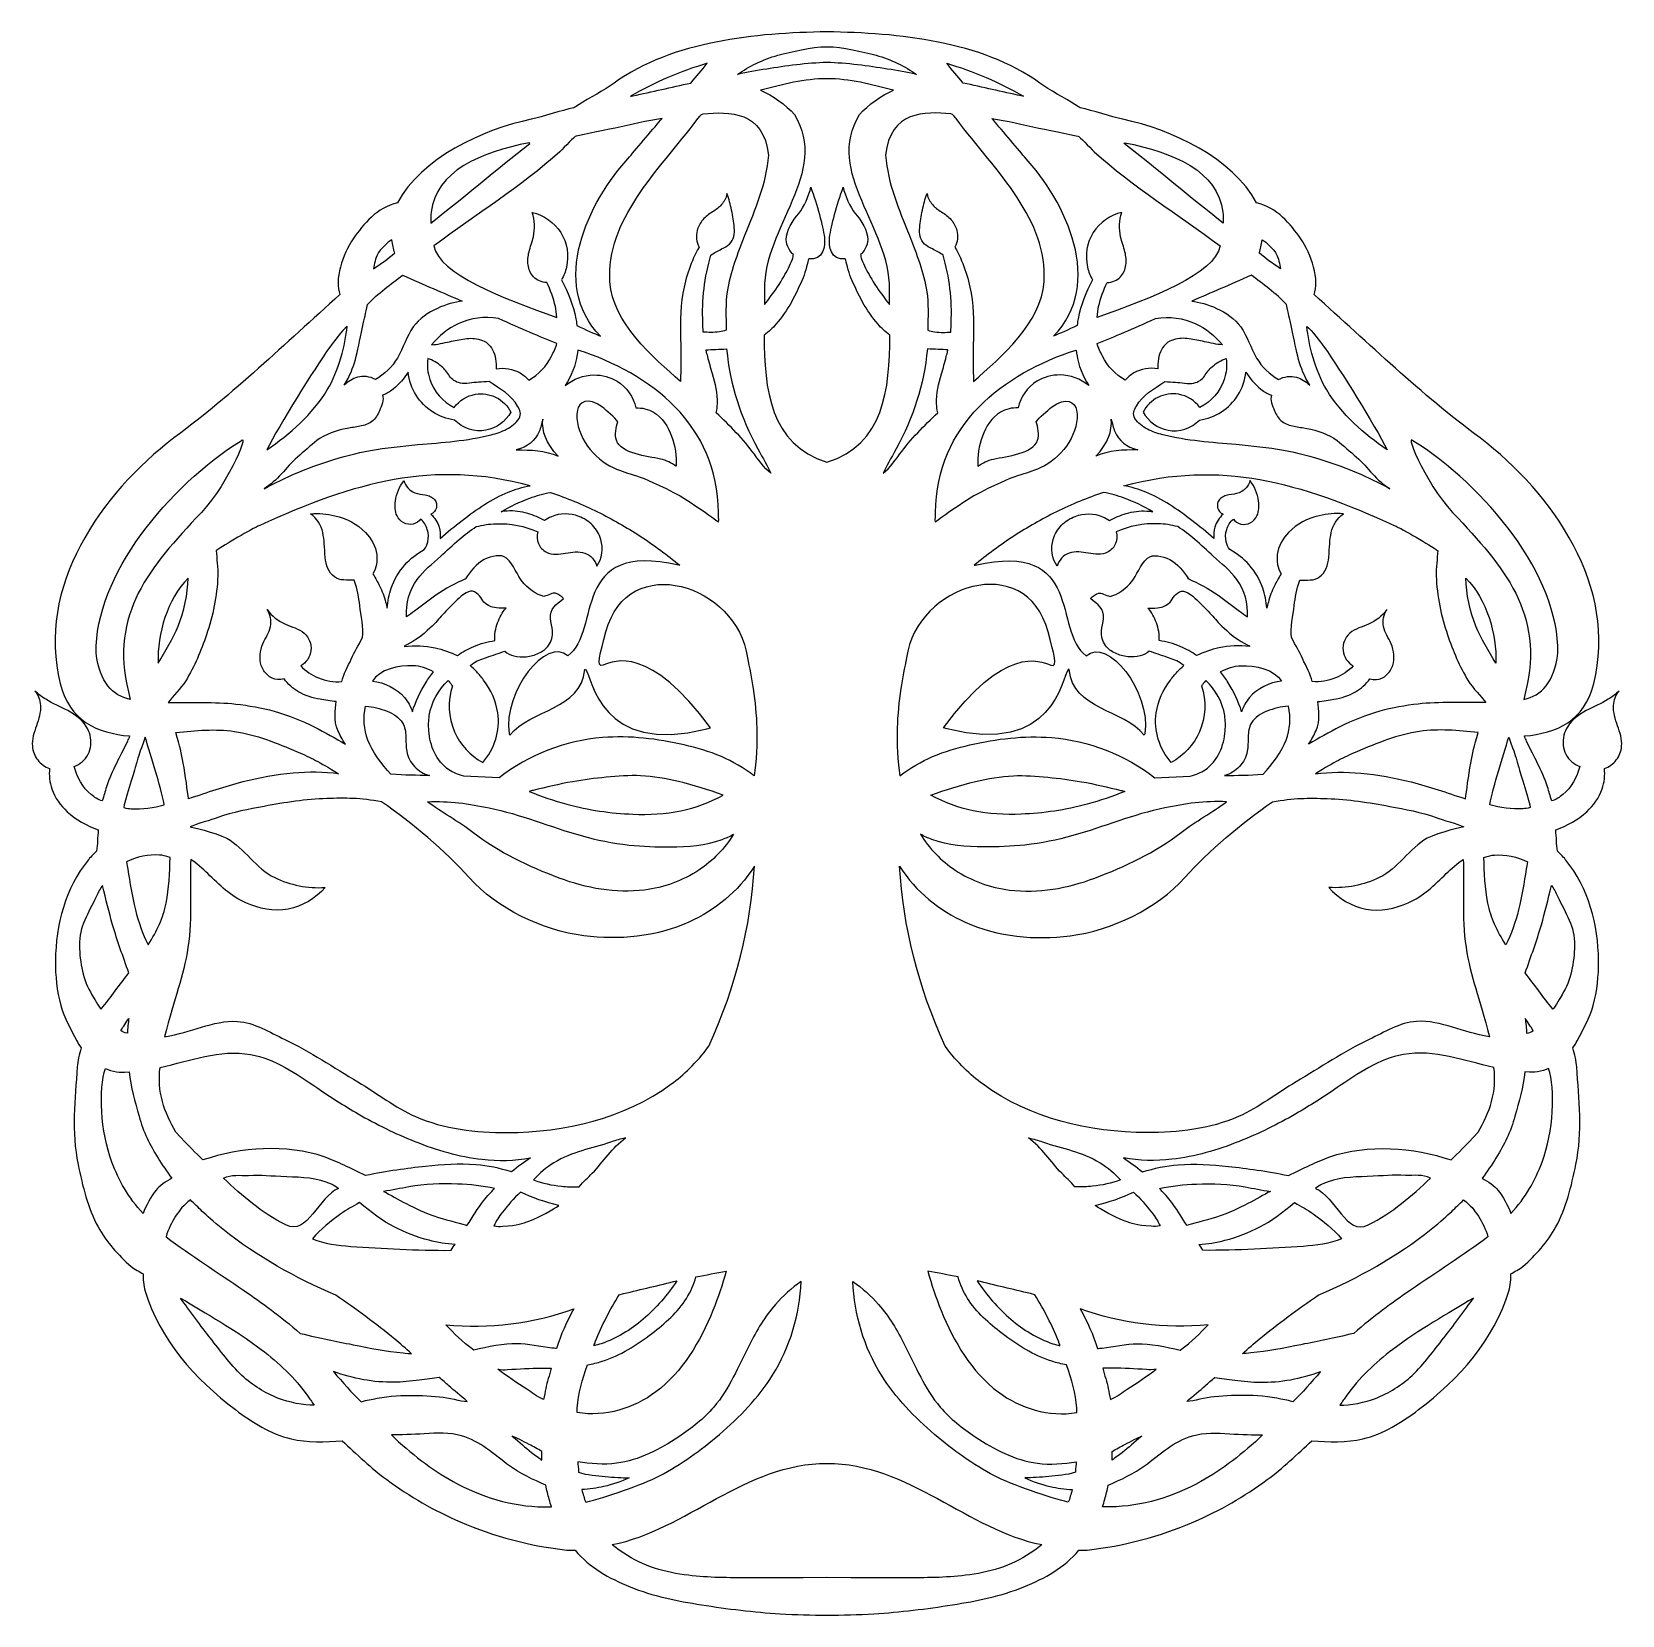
# Model space of a CAD drawing. Extents: x 0 to 12, y 0 to 12.
import ezdxf

# ---------------------------------------------------------------- set-up
doc = ezdxf.new("R2010")
doc.units = 0
doc.layers.add('Blue', color=7, linetype='CONTINUOUS')

msp = doc.modelspace()

# ---------------------------------------------------------------- linework, layer by layer
at = {"layer": 'Blue', "color": 5}
for points in [[(6, 12.000118)], [(5.095947, 11.762227)], [(6, 11.76863)], [(6.904052, 11.762227)], [(6, 11.646154)], [(3.754061, 11.156613)], [(8.245936, 11.156613)], [(2.735254, 10.329932)], [(9.264745, 10.329932)], [(2.491529, 9.769473)], [(3.51868, 9.835957)], [(8.481319, 9.835957)], [(9.508471, 9.769473)], [(4.28912, 9.700252)], [(7.71088, 9.700252)], [(4.117368, 9.596733)], [(7.882632, 9.596733)], [(3, 9.375)], [(9, 9.375)], [(2.22526, 9.295573)], [(9.774739, 9.295573)], [(5.171875, 9.192708)], [(6.828125, 9.192708)], [(3.96844, 8.795877)], [(8.03156, 8.795877)], [(4.267263, 8.374336)], [(7.732734, 8.374336)], [(3.502661, 7.649633)], [(8.497339, 7.649633)], [(1.098958, 7.510416)], [(10.901041, 7.510416)], [(0.479638, 7.306585)], [(2.871918, 7.212649)], [(9.128081, 7.212649)], [(11.520361, 7.306585)], [(2.306221, 6.724401)], [(2.532556, 6.64923)], [(9.467444, 6.64923)], [(9.693778, 6.724401)], [(1.966641, 6.400787)], [(10.033359, 6.400787)], [(3.447145, 6.139307)], [(4.035156, 6.166666)], [(7.964843, 6.166666)], [(8.552854, 6.139307)], [(1.007486, 5.419447)], [(10.992513, 5.419447)], [(4.955469, 5.274825)], [(7.04453, 5.274825)], [(0.726528, 4.893139)], [(11.273472, 4.893139)], [(0.726562, 4.548178)], [(11.273437, 4.548178)], [(1.080694, 3.690539)], [(10.919306, 3.690539)], [(0.598958, 3.463556)], [(4.226988, 3.379013)], [(7.773011, 3.379013)], [(11.401041, 3.463556)], [(1.630129, 3.363333)], [(10.36987, 3.363333)], [(2.820117, 3.149798)], [(3.684941, 3.236359)], [(8.315059, 3.236359)], [(9.179883, 3.149798)], [(2.326438, 3.071835)], [(9.673562, 3.071835)], [(5.238847, 2.640617)], [(6.761152, 2.640617)], [(4.610926, 2.276001)], [(7.389073, 2.276001)], [(2.736357, 2.125005)], [(3.922235, 2.058712)], [(8.077764, 2.058712)], [(9.263643, 2.125005)], [(2.920523, 1.816361)], [(9.079476, 1.816361)], [(3.874998, 1.752604)], [(8.125001, 1.752604)], [(1.857173, 1.678679)], [(10.142826, 1.678679)], [(3.767555, 1.270583)], [(8.232449, 1.270583)], [(3.601565, 1.169271)], [(4.324617, 1.089471)], [(7.675382, 1.089471)], [(8.398435, 1.169271)]]:
    msp.add_lwpolyline(points, close=True, dxfattribs=at)
for points in [[(4.887665, 7.970735), (4.880952, 7.97247)], [(7.112335, 7.970735), (7.119047, 7.97247)], [(2.431902, 7.850483), (2.429351, 7.858757)], [(2.570299, 7.90681), (2.572732, 7.902338)], [(3.269676, 7.868265), (3.274372, 7.870095)], [(8.730322, 7.868265), (8.725626, 7.870095)], [(9.4297, 7.90681), (9.427267, 7.902338)], [(9.568097, 7.850483), (9.570649, 7.858757)], [(4.171828, 7.183175), (4.175123, 7.185758)], [(7.828171, 7.183175), (7.824876, 7.185758)], [(5.092524, 6.735862), (5.119224, 6.742768)], [(6.907475, 6.735862), (6.880775, 6.742768)], [(3.599237, 6.698661), (3.604725, 6.688244)], [(8.400762, 6.698661), (8.395275, 6.688244)], [(3.522644, 6.365802), (3.255837, 6.379165)], [(8.477356, 6.365802), (8.744162, 6.379165)], [(4.429345, 2.462043), (4.463425, 2.470154)], [(7.570654, 2.462043), (7.536575, 2.470154)], [(6, 0.324862), (5.819116, 0.323941)], [(6.180883, 0.323941), (6, 0.324862)]]:
    msp.add_lwpolyline(points, dxfattribs=at)
for points in [[(6, 12.000118), (5.460182, 11.991249), (4.838333, 11.932773), (4.391416, 11.613034)], [(7.608584, 11.613034), (7.161666, 11.932773), (6.539817, 11.991249), (6, 12.000118)], [(5.324102, 11.677674), (5.412301, 11.738991), (5.512053, 11.791542), (5.629021, 11.822735)], [(5.629021, 11.822735), (5.73072, 11.849856), (5.881077, 11.885955), (6, 11.887793)], [(6, 11.887793), (6.118923, 11.885955), (6.26928, 11.849856), (6.370979, 11.822735)], [(6.370979, 11.822735), (6.487947, 11.791542), (6.587698, 11.738991), (6.675898, 11.677674)], [(5.095947, 11.762227), (4.89874, 11.704752), (4.693393, 11.617553), (4.515232, 11.513177)], [(4.971381, 11.613344), (5.017253, 11.669837), (5.051316, 11.707755), (5.095947, 11.762227)], [(5.544528, 11.719066), (5.469038, 11.706704), (5.395798, 11.696439), (5.324102, 11.677674)], [(6, 11.76863), (5.852347, 11.764679), (5.683427, 11.741812), (5.544528, 11.719066)], [(6.455472, 11.719066), (6.316573, 11.741812), (6.147653, 11.764679), (6, 11.76863)], [(6.675898, 11.677674), (6.604202, 11.696439), (6.530961, 11.706704), (6.455472, 11.719066)], [(6.904052, 11.762227), (7.101259, 11.704752), (7.306607, 11.617553), (7.484768, 11.513177)], [(7.028619, 11.613344), (6.982747, 11.669837), (6.948684, 11.707755), (6.904052, 11.762227)], [(4.391416, 11.613034), (4.322582, 11.558038), (4.19957, 11.501081), (4.126862, 11.450261)], [(4.533994, 11.516276), (4.677693, 11.548076), (4.824168, 11.580147), (4.971381, 11.613344)], [(6, 11.646154), (5.832268, 11.64648), (5.661417, 11.601424), (5.498633, 11.55885)], [(5.498633, 11.55885), (5.588208, 11.520733), (5.690584, 11.448055), (5.754444, 11.374905)], [(6.501366, 11.55885), (6.338583, 11.601424), (6.167732, 11.64648), (6, 11.646154)], [(6.245555, 11.374905), (6.309415, 11.448055), (6.411791, 11.520733), (6.501366, 11.55885)], [(7.466005, 11.516276), (7.322306, 11.548076), (7.175831, 11.580147), (7.028619, 11.613344)], [(7.873137, 11.450261), (7.80043, 11.501081), (7.677418, 11.558038), (7.608584, 11.613034)], [(4.088196, 11.426647), (3.990568, 11.405523), (3.855741, 11.359101), (3.766411, 11.34018)], [(4.126862, 11.450261), (4.114918, 11.441912), (4.093951, 11.430205), (4.088196, 11.426647)], [(4.515232, 11.513177), (4.518673, 11.511413), (4.529995, 11.51539), (4.533994, 11.516276)], [(7.484768, 11.513177), (7.481327, 11.511413), (7.470005, 11.51539), (7.466005, 11.516276)], [(7.911803, 11.426647), (7.906049, 11.430205), (7.885081, 11.441912), (7.873137, 11.450261)], [(8.233589, 11.34018), (8.144259, 11.359101), (8.009432, 11.405523), (7.911803, 11.426647)], [(3.766411, 11.34018), (3.397384, 11.262016), (2.933472, 11.046937), (2.755501, 10.70746)], [(4.360664, 10.111083), (4.331859, 10.577363), (4.710571, 10.934376), (5.025295, 11.344976)], [(4.753675, 11.34585), (4.643709, 11.3283), (4.517797, 11.297828), (4.399925, 11.273489)], [(4.509194, 11.056513), (4.558763, 11.119373), (4.703197, 11.284564), (4.753675, 11.34585)], [(5.025294, 11.344976), (5.025294, 11.344976), (5.047499, 11.379809), (5.065505, 11.381331)], [(5.065505, 11.381331), (5.259224, 11.397706), (5.52416, 11.403745), (5.55765, 11.068361)], [(5.754444, 11.374905), (6.021642, 10.936561), (5.518581, 10.520729), (5.52847, 10.056371)], [(6.47153, 10.056371), (6.481418, 10.520729), (5.978358, 10.936561), (6.245555, 11.374905)], [(6.934495, 11.381331), (6.740775, 11.397706), (6.475839, 11.403745), (6.442349, 11.068361)], [(6.974706, 11.344976), (6.974706, 11.344976), (6.9525, 11.379809), (6.934495, 11.381331)], [(7.639336, 10.111083), (7.668141, 10.577363), (7.289429, 10.934376), (6.974704, 11.344976)], [(7.490805, 11.056513), (7.441236, 11.119373), (7.296803, 11.284564), (7.246325, 11.34585)], [(7.246325, 11.34585), (7.356291, 11.3283), (7.482203, 11.297828), (7.600075, 11.273489)], [(9.244498, 10.70746), (9.066528, 11.046937), (8.602615, 11.262016), (8.233589, 11.34018)], [(4.097623, 11.210484), (4.097623, 11.210484), (4.017722, 11.131042), (3.98277, 11.094275)], [(4.399925, 11.273489), (4.299119, 11.252674), (4.097623, 11.210484), (4.097623, 11.210484)], [(7.600075, 11.273489), (7.70088, 11.252674), (7.902377, 11.210484), (7.902377, 11.210484)], [(7.902377, 11.210484), (7.902377, 11.210484), (7.982277, 11.131042), (8.01723, 11.094275)], [(3.008326, 10.555395), (3.257898, 10.753997), (3.499382, 10.953088), (3.754061, 11.156613)], [(3.751482, 11.161583), (3.385546, 11.092951), (3.044023, 10.94586), (3.00978, 10.637561)], [(3.98277, 11.094275), (3.685893, 10.827954), (3.349683, 10.619932), (3.03025, 10.382988)], [(3.754061, 11.156613), (3.753185, 11.161902), (3.752333, 11.161745), (3.751482, 11.161583)], [(4.28912, 9.700252), (3.903792, 10.098332), (4.189488, 10.712179), (4.509194, 11.056513)], [(5.55765, 11.068361), (5.541057, 10.854367), (5.456388, 10.658083), (5.377547, 10.460522)], [(6.442349, 11.068361), (6.458943, 10.854367), (6.543611, 10.658083), (6.622452, 10.460522)], [(7.71088, 9.700252), (8.096207, 10.098332), (7.810511, 10.712179), (7.490805, 11.056513)], [(8.01723, 11.094275), (8.314106, 10.827954), (8.650317, 10.619932), (8.96975, 10.382988)], [(8.991671, 10.555395), (8.7421, 10.753997), (8.500615, 10.953088), (8.245936, 11.156613)], [(8.245938, 11.156613), (8.246816, 11.161902), (8.247667, 11.161745), (8.248517, 11.161583)], [(8.248517, 11.161583), (8.614453, 11.092951), (8.955976, 10.94586), (8.990219, 10.637561)], [(5.787598, 10.628698), (5.82573, 10.674417), (5.86522, 10.763894), (5.877828, 10.827572)], [(5.877828, 10.827572), (5.925045, 10.69536), (5.968145, 10.534918), (5.980029, 10.447318)], [(6.019971, 10.447318), (6.031854, 10.534918), (6.074954, 10.69536), (6.122172, 10.827572)], [(6.122172, 10.827572), (6.13478, 10.763894), (6.17427, 10.674417), (6.212401, 10.628698)], [(2.755501, 10.70746), (2.599242, 10.673488), (2.499351, 10.548438), (2.421875, 10.4375)], [(5.202945, 10.69499), (5.184645, 10.671881), (5.163371, 10.657799), (5.133892, 10.639747)], [(5.242537, 10.778314), (5.239076, 10.736759), (5.222036, 10.719096), (5.202945, 10.69499)], [(5.279827, 10.652637), (5.266882, 10.700058), (5.264514, 10.733331), (5.242537, 10.778314)], [(6.720173, 10.652637), (6.733117, 10.700058), (6.735486, 10.733331), (6.757463, 10.778314)], [(6.757463, 10.778314), (6.760923, 10.736759), (6.777963, 10.719096), (6.797054, 10.69499)], [(6.797054, 10.69499), (6.815355, 10.671881), (6.836629, 10.657799), (6.866108, 10.639747)], [(9.578125, 10.4375), (9.500648, 10.548438), (9.400758, 10.673488), (9.244498, 10.70746)], [(3.00978, 10.637561), (3.007029, 10.612795), (3.006274, 10.581816), (3.008326, 10.555395)], [(3.782283, 10.451922), (3.79578, 10.512643), (3.792562, 10.576992), (3.773076, 10.636064)], [(3.773076, 10.636064), (3.861085, 10.616112), (3.940329, 10.56002), (3.988403, 10.483648)], [(5.06305, 10.580721), (5.042994, 10.557263), (5.027424, 10.529686), (5.019724, 10.499799)], [(5.133892, 10.639747), (5.107571, 10.623629), (5.083107, 10.60418), (5.06305, 10.580721)], [(5.299304, 10.520955), (5.294636, 10.565418), (5.2916, 10.609507), (5.279827, 10.652637)], [(5.692291, 10.429762), (5.691897, 10.50329), (5.740502, 10.572231), (5.787598, 10.628698)], [(6.212401, 10.628698), (6.259498, 10.572231), (6.308102, 10.50329), (6.307708, 10.429762)], [(6.700695, 10.520955), (6.705364, 10.565418), (6.708399, 10.609507), (6.720173, 10.652637)], [(6.866108, 10.639747), (6.892428, 10.623629), (6.916893, 10.60418), (6.936949, 10.580721)], [(6.936949, 10.580721), (6.957005, 10.557263), (6.972576, 10.529686), (6.980276, 10.499799)], [(8.226923, 10.636064), (8.138914, 10.616112), (8.05967, 10.56002), (8.011597, 10.483648)], [(8.217716, 10.451922), (8.20422, 10.512643), (8.207438, 10.576992), (8.226923, 10.636064)], [(8.990219, 10.637561), (8.992971, 10.612795), (8.993726, 10.581816), (8.991671, 10.555395)], [(3.749138, 10.337754), (3.758523, 10.376266), (3.773683, 10.413226), (3.782283, 10.451922)], [(3.988403, 10.483648), (4.036476, 10.407276), (4.052785, 10.311568), (4.032717, 10.223585)], [(5.019724, 10.499799), (5.009025, 10.458269), (5.014186, 10.412859), (5.033933, 10.374791)], [(5.377547, 10.460522), (5.322145, 10.321694), (5.26962, 10.182235), (5.245617, 10.035557)], [(5.262792, 10.396679), (5.278858, 10.412221), (5.289657, 10.432748), (5.295308, 10.454376)], [(5.295308, 10.454376), (5.30096, 10.476004), (5.301638, 10.498723), (5.299304, 10.520955)], [(6.622452, 10.460522), (6.677855, 10.321694), (6.730379, 10.182235), (6.754382, 10.035557)], [(6.704691, 10.454376), (6.69904, 10.476004), (6.698361, 10.498723), (6.700695, 10.520955)], [(6.737208, 10.396679), (6.721141, 10.412221), (6.710343, 10.432748), (6.704691, 10.454376)], [(6.980276, 10.499799), (6.990975, 10.458269), (6.985814, 10.412859), (6.966067, 10.374791)], [(8.011597, 10.483648), (7.963523, 10.407276), (7.947215, 10.311568), (7.967283, 10.223585)], [(8.250862, 10.337754), (8.241477, 10.376266), (8.226317, 10.413226), (8.217716, 10.451922)], [(2.421875, 10.4375), (2.339601, 10.319692), (2.277571, 10.124281), (2.320769, 10.01542)], [(2.714026, 10.42786), (2.680201, 10.414026), (2.624594, 10.356356), (2.603989, 10.319064)], [(2.735254, 10.329932), (2.724568, 10.359058), (2.718867, 10.394334), (2.714026, 10.42786)], [(3.03025, 10.382988), (3.067549, 10.170528), (3.553351, 9.98522), (3.960388, 9.842589)], [(3.742004, 10.239135), (3.73753, 10.271985), (3.741288, 10.305543), (3.749138, 10.337754)], [(5.033933, 10.374791), (4.973429, 10.266754), (4.93179, 10.148186), (4.91146, 10.026041)], [(5.123476, 10.314078), (5.149545, 10.330569), (5.17638, 10.345849), (5.203866, 10.35985)], [(5.203866, 10.35985), (5.224589, 10.370407), (5.246075, 10.380509), (5.262792, 10.396679)], [(5.746165, 10.32026), (5.724599, 10.329444), (5.692504, 10.389083), (5.692291, 10.429762)], [(5.980029, 10.447318), (5.988999, 10.381187), (5.972711, 10.273629), (5.861957, 10.285629)], [(6.138042, 10.285629), (6.027289, 10.273629), (6.011, 10.381187), (6.019971, 10.447318)], [(6.307708, 10.429762), (6.307512, 10.389083), (6.275401, 10.329444), (6.253835, 10.32026)], [(6.796134, 10.35985), (6.77541, 10.370407), (6.753924, 10.380509), (6.737208, 10.396679)], [(6.876524, 10.314078), (6.850455, 10.330569), (6.82362, 10.345849), (6.796134, 10.35985)], [(6.966067, 10.374791), (7.026571, 10.266754), (7.068209, 10.148186), (7.088539, 10.026041)], [(8.96975, 10.382988), (8.93245, 10.170528), (8.446648, 9.98522), (8.039611, 9.842589)], [(8.257995, 10.239135), (8.26247, 10.271985), (8.258712, 10.305543), (8.250862, 10.337754)], [(9.264745, 10.329932), (9.275432, 10.359058), (9.281133, 10.394334), (9.285974, 10.42786)], [(9.285974, 10.42786), (9.319799, 10.414026), (9.375405, 10.356356), (9.39601, 10.319064)], [(9.67923, 10.01542), (9.722428, 10.124281), (9.660399, 10.319692), (9.578125, 10.4375)], [(2.5738, 10.21106), (2.627831, 10.244635), (2.681419, 10.285591), (2.735254, 10.329932)], [(2.603989, 10.319064), (2.591498, 10.296458), (2.578126, 10.240663), (2.5738, 10.21106)], [(3.782283, 10.149928), (3.759593, 10.1741), (3.746479, 10.206285), (3.742004, 10.239135)], [(4.032717, 10.223585), (4.024905, 10.189336), (4.011814, 10.156295), (3.994047, 10.12599)], [(5.062502, 9.802083), (5.053808, 9.974555), (5.07452, 10.148471), (5.123476, 10.314078)], [(5.673553, 10.150387), (5.698295, 10.193308), (5.720686, 10.237584), (5.740573, 10.282959)], [(5.740573, 10.282959), (5.741085, 10.291394), (5.746019, 10.31181), (5.746165, 10.32026)], [(5.861957, 10.285629), (5.852288, 10.266024), (5.839116, 10.188517), (5.819387, 10.142988)], [(6.180613, 10.142988), (6.160884, 10.188517), (6.147711, 10.266024), (6.138042, 10.285629)], [(6.253835, 10.32026), (6.253992, 10.31181), (6.258915, 10.291394), (6.259427, 10.282959)], [(6.259427, 10.282959), (6.279314, 10.237584), (6.301705, 10.193308), (6.326446, 10.150387)], [(6.937497, 9.802083), (6.946191, 9.974555), (6.925479, 10.148471), (6.876524, 10.314078)], [(7.967283, 10.223585), (7.975095, 10.189336), (7.988186, 10.156295), (8.005952, 10.12599)], [(8.217716, 10.149928), (8.240406, 10.1741), (8.253521, 10.206285), (8.257995, 10.239135)], [(9.426199, 10.21106), (9.372168, 10.244635), (9.31858, 10.285591), (9.264745, 10.329932)], [(9.39601, 10.319064), (9.408501, 10.296458), (9.421874, 10.240663), (9.426199, 10.21106)], [(2.528898, 9.939716), (2.604294, 10.022704), (2.711894, 10.097444), (2.793516, 10.162668)], [(2.793516, 10.162668), (2.962861, 10.086912), (3.093819, 10.030815), (3.245004, 9.96666)], [(3.883562, 10.107576), (3.845878, 10.106639), (3.808083, 10.122444), (3.782283, 10.149928)], [(3.948011, 9.925275), (3.933585, 9.988237), (3.911913, 10.049536), (3.883562, 10.107576)], [(3.994047, 10.12599), (4.044744, 10.034616), (4.081512, 9.93553), (4.102691, 9.833203)], [(4.894076, 9.359914), (4.685981, 9.539776), (4.379599, 9.804569), (4.360664, 10.111083)], [(5.572918, 10), (5.60977, 10.047807), (5.643407, 10.098091), (5.673553, 10.150387)], [(5.819387, 10.142988), (5.76549, 10.018611), (5.705036, 9.893087), (5.614588, 9.791666)], [(6.385412, 9.791666), (6.294964, 9.893087), (6.234509, 10.018611), (6.180613, 10.142988)], [(6.326446, 10.150387), (6.356593, 10.098091), (6.390229, 10.047807), (6.427081, 10)], [(7.105924, 9.359914), (7.314019, 9.539776), (7.620401, 9.804569), (7.639336, 10.111083)], [(8.005952, 10.12599), (7.955255, 10.034616), (7.918488, 9.93553), (7.897308, 9.833203)], [(8.051988, 9.925275), (8.066415, 9.988237), (8.088086, 10.049536), (8.116438, 10.107576)], [(8.116438, 10.107576), (8.154122, 10.106639), (8.191917, 10.122444), (8.217716, 10.149928)], [(9.206483, 10.162668), (9.037138, 10.086912), (8.90618, 10.030815), (8.754996, 9.96666)], [(9.471102, 9.939716), (9.395706, 10.022704), (9.288106, 10.097444), (9.206483, 10.162668)], [(2.320769, 10.01542), (1.903604, 9.643109), (1.517933, 9.266595), (1.067166, 8.933587)], [(4.91146, 10.026041), (4.890031, 9.897288), (4.892217, 9.765891), (4.895836, 9.635416)], [(5.245617, 10.035557), (5.232489, 9.955334), (5.237882, 9.843085), (5.237943, 9.746478)], [(5.52847, 10.056371), (5.528391, 10.032387), (5.52632, 9.97561), (5.526895, 9.940141)], [(5.526895, 9.940141), (5.547099, 9.961384), (5.558432, 9.981206), (5.572918, 10)], [(6.427081, 10), (6.441568, 9.981206), (6.452901, 9.961384), (6.473105, 9.940141)], [(6.473105, 9.940141), (6.473679, 9.97561), (6.471608, 10.032387), (6.47153, 10.056371)], [(6.754382, 10.035557), (6.76751, 9.955334), (6.762117, 9.843085), (6.762057, 9.746478)], [(7.088539, 10.026041), (7.109969, 9.897288), (7.107782, 9.765891), (7.104164, 9.635416)], [(10.932834, 8.933587), (10.482067, 9.266595), (10.096396, 9.643109), (9.67923, 10.01542)], [(2.491529, 9.769473), (2.508561, 9.845541), (2.514137, 9.866601), (2.528898, 9.939716)], [(3.057292, 9.911458), (2.986649, 9.879339), (2.920696, 9.833554), (2.875, 9.770833)], [(3.245004, 9.96666), (3.189363, 9.959134), (3.121002, 9.940425), (3.057292, 9.911458)], [(3.51868, 9.835957), (3.409326, 9.852591), (3.308596, 9.837061), (3.21875, 9.796875)], [(3.960388, 9.842589), (3.956341, 9.874275), (3.952554, 9.905448), (3.948011, 9.925275)], [(8.039611, 9.842589), (8.043659, 9.874275), (8.047445, 9.905448), (8.051988, 9.925275)], [(8.481319, 9.835957), (8.590674, 9.852591), (8.691403, 9.837061), (8.78125, 9.796875)], [(8.754996, 9.96666), (8.810636, 9.959134), (8.878998, 9.940425), (8.942708, 9.911458)], [(8.942708, 9.911458), (9.01335, 9.879339), (9.079304, 9.833554), (9.125, 9.770833)], [(9.508471, 9.769473), (9.491439, 9.845541), (9.485863, 9.866601), (9.471102, 9.939716)], [(2.22526, 9.295573), (2.312131, 9.438393), (2.362042, 9.638431), (2.375157, 9.774141)], [(2.375157, 9.774141), (2.338775, 9.747056), (2.273366, 9.656774), (2.244556, 9.619554)], [(2.353891, 9.331401), (2.439226, 9.472212), (2.445177, 9.562466), (2.491529, 9.769473)], [(2.875, 9.770833), (2.823252, 9.699806), (2.800424, 9.611812), (2.755208, 9.536458)], [(3.21875, 9.796875), (3.141537, 9.762339), (3.066937, 9.701477), (3.013081, 9.636253)], [(3.959265, 9.645881), (3.827081, 9.699363), (3.690999, 9.754495), (3.51868, 9.835957)], [(4.102691, 9.833203), (4.105664, 9.818849), (4.109628, 9.806366), (4.109476, 9.782289)], [(4.109476, 9.782289), (4.178705, 9.747932), (4.240475, 9.723792), (4.28912, 9.700252)], [(5.064333, 9.732368), (5.062573, 9.760872), (5.063695, 9.778334), (5.062502, 9.802083)], [(5.1875, 9.734375), (5.141044, 9.727003), (5.103088, 9.730317), (5.064333, 9.732368)], [(5.237943, 9.746478), (5.218121, 9.739829), (5.208015, 9.73763), (5.1875, 9.734375)], [(5.614588, 9.791666), (5.588361, 9.762258), (5.561379, 9.736675), (5.525573, 9.708099)], [(6.474427, 9.708099), (6.43862, 9.736675), (6.411639, 9.762258), (6.385412, 9.791666)], [(6.762057, 9.746478), (6.781879, 9.739829), (6.791985, 9.73763), (6.8125, 9.734375)], [(6.8125, 9.734375), (6.858956, 9.727003), (6.896911, 9.730317), (6.935667, 9.732368)], [(6.935667, 9.732368), (6.937427, 9.760872), (6.936304, 9.778334), (6.937497, 9.802083)], [(7.890524, 9.782289), (7.821294, 9.747932), (7.759525, 9.723792), (7.71088, 9.700252)], [(7.897308, 9.833203), (7.894336, 9.818849), (7.890371, 9.806366), (7.890524, 9.782289)], [(8.040734, 9.645881), (8.172919, 9.699363), (8.309001, 9.754495), (8.481319, 9.835957)], [(8.78125, 9.796875), (8.858463, 9.762339), (8.933063, 9.701477), (8.986919, 9.636253)], [(9.125, 9.770833), (9.176747, 9.699806), (9.199576, 9.611812), (9.244791, 9.536458)], [(9.646108, 9.331401), (9.560774, 9.472212), (9.554823, 9.562466), (9.508471, 9.769473)], [(9.774739, 9.295573), (9.687868, 9.438393), (9.637958, 9.638431), (9.624842, 9.774141)], [(9.624842, 9.774141), (9.661224, 9.747056), (9.726634, 9.656774), (9.755444, 9.619554)], [(2.244556, 9.619554), (2.123508, 9.447291), (1.864291, 9.033154), (1.768329, 8.842277)], [(3.013081, 9.636253), (3.056785, 9.637972), (3.105883, 9.651271), (3.148836, 9.659523)], [(3.148836, 9.659523), (3.187496, 9.666949), (3.225692, 9.677001), (3.264727, 9.682099)], [(3.264727, 9.682099), (3.303762, 9.687198), (3.344229, 9.687166), (3.381587, 9.674753)], [(3.381587, 9.674753), (3.425277, 9.660237), (3.451957, 9.639601), (3.473806, 9.599079)], [(3.91855, 9.549624), (3.933263, 9.579399), (3.952125, 9.612477), (3.959265, 9.645881)], [(4.895836, 9.635416), (4.898729, 9.531097), (4.894674, 9.460408), (4.894076, 9.359914)], [(5.525573, 9.708099), (5.52577, 9.300799), (5.570632, 8.881302), (6, 8.749754)], [(6, 8.749754), (6.429367, 8.881302), (6.47423, 9.300799), (6.474427, 9.708099)], [(7.104164, 9.635416), (7.10127, 9.531097), (7.105325, 9.460408), (7.105924, 9.359914)], [(8.08145, 9.549624), (8.066736, 9.579399), (8.047874, 9.612477), (8.040734, 9.645881)], [(8.618412, 9.674753), (8.574723, 9.660237), (8.548043, 9.639601), (8.526193, 9.599079)], [(8.735273, 9.682099), (8.696238, 9.687198), (8.655771, 9.687166), (8.618412, 9.674753)], [(8.851164, 9.659523), (8.812504, 9.666949), (8.774308, 9.677001), (8.735273, 9.682099)], [(8.986919, 9.636253), (8.943215, 9.637972), (8.894116, 9.651271), (8.851164, 9.659523)], [(9.755444, 9.619554), (9.876491, 9.447291), (10.135708, 9.033154), (10.231671, 8.842277)], [(2.755208, 9.536458), (2.714955, 9.469375), (2.656869, 9.413103), (2.588542, 9.375)], [(2.983613, 9.531686), (2.97762, 9.479096), (2.983255, 9.425212), (3, 9.375)], [(3.087987, 9.473246), (3.057301, 9.498707), (3.022871, 9.52224), (2.983613, 9.531686)], [(3.473806, 9.599079), (3.495655, 9.558556), (3.502315, 9.501337), (3.500563, 9.454096)], [(3.747601, 9.369345), (3.820886, 9.410538), (3.881306, 9.474255), (3.91855, 9.549624)], [(4.11374, 9.564355), (4.10072, 9.480797), (4.069561, 9.400111), (4.023038, 9.329491)], [(4.117366, 9.596733), (4.116744, 9.589885), (4.114815, 9.571264), (4.11374, 9.564355)], [(5.179903, 8.369797), (5.177671, 9.029764), (4.667572, 9.421432), (4.117368, 9.596733)], [(5.086507, 9.596996), (5.129694, 9.600957), (5.187208, 9.602922), (5.242044, 9.604832)], [(5.098958, 9.546875), (5.095431, 9.561245), (5.091513, 9.570468), (5.086507, 9.596996)], [(5.135416, 9.416666), (5.122883, 9.459965), (5.109708, 9.503099), (5.098958, 9.546875)], [(5.242044, 9.604832), (5.265791, 9.331723), (5.348938, 9.088381), (5.477345, 8.849379)], [(6.757956, 9.604832), (6.734208, 9.331723), (6.651062, 9.088381), (6.522655, 8.849379)], [(6.913493, 9.596996), (6.870306, 9.600957), (6.812791, 9.602922), (6.757956, 9.604832)], [(6.820097, 8.369797), (6.822329, 9.029764), (7.332427, 9.421432), (7.882632, 9.596733)], [(6.864583, 9.416666), (6.877117, 9.459965), (6.890292, 9.503099), (6.901042, 9.546875)], [(6.901042, 9.546875), (6.904569, 9.561245), (6.908486, 9.570468), (6.913493, 9.596996)], [(7.882634, 9.596733), (7.883256, 9.589885), (7.885185, 9.571264), (7.88626, 9.564355)], [(7.88626, 9.564355), (7.899279, 9.480797), (7.930439, 9.400111), (7.976961, 9.329491)], [(8.252399, 9.369345), (8.179114, 9.410538), (8.118693, 9.474255), (8.08145, 9.549624)], [(8.526193, 9.599079), (8.504344, 9.558556), (8.497684, 9.501337), (8.499437, 9.454096)], [(8.912013, 9.473246), (8.942699, 9.498707), (8.977128, 9.52224), (9.016386, 9.531686)], [(9.016386, 9.531686), (9.02238, 9.479096), (9.016741, 9.425212), (9, 9.375)], [(9.244791, 9.536458), (9.285045, 9.469375), (9.343131, 9.413103), (9.411458, 9.375)], [(2.453125, 9.390625), (2.416378, 9.380661), (2.38291, 9.358957), (2.353891, 9.331401)], [(2.588542, 9.375), (2.54757, 9.397093), (2.498051, 9.402807), (2.453125, 9.390625)], [(2.835937, 9.429687), (2.806419, 9.381067), (2.768332, 9.337666), (2.723958, 9.302083)], [(2.895833, 9.255208), (2.862932, 9.307793), (2.84227, 9.367982), (2.835937, 9.429687)], [(3, 9.375), (3.03038, 9.283898), (3.098305, 9.205953), (3.184397, 9.163401)], [(3.149397, 9.399741), (3.131938, 9.425509), (3.112558, 9.452858), (3.087987, 9.473246)], [(3.230671, 9.347124), (3.192121, 9.35527), (3.167501, 9.373023), (3.149397, 9.399741)], [(3.500563, 9.454096), (3.562216, 9.466178), (3.628138, 9.455027), (3.682388, 9.42334)], [(3.682388, 9.42334), (3.706865, 9.409043), (3.728988, 9.390726), (3.747601, 9.369345)], [(4.023038, 9.329491), (4.083564, 9.378983), (4.161139, 9.407213), (4.239318, 9.408195)], [(4.239318, 9.408195), (4.300914, 9.408969), (4.362906, 9.392922), (4.415362, 9.360628)], [(5.171875, 9.192708), (5.176049, 9.268605), (5.156552, 9.343653), (5.135416, 9.416666)], [(6.828125, 9.192708), (6.823951, 9.268605), (6.843447, 9.343653), (6.864583, 9.416666)], [(7.760682, 9.408195), (7.699086, 9.408969), (7.637093, 9.392922), (7.584637, 9.360628)], [(7.976961, 9.329491), (7.916436, 9.378983), (7.83886, 9.407213), (7.760682, 9.408195)], [(8.317612, 9.42334), (8.293135, 9.409043), (8.271012, 9.390726), (8.252399, 9.369345)], [(8.499437, 9.454096), (8.437784, 9.466178), (8.371861, 9.455027), (8.317612, 9.42334)], [(8.769328, 9.347124), (8.807878, 9.35527), (8.832499, 9.373023), (8.850602, 9.399741)], [(9, 9.375), (8.969619, 9.283898), (8.901695, 9.205953), (8.815602, 9.163401)], [(8.850602, 9.399741), (8.868062, 9.425509), (8.887442, 9.452858), (8.912013, 9.473246)], [(9.104166, 9.255208), (9.137067, 9.307793), (9.157729, 9.367982), (9.164062, 9.429687)], [(9.164062, 9.429687), (9.193581, 9.381067), (9.231667, 9.337666), (9.276041, 9.302083)], [(9.411458, 9.375), (9.45243, 9.397093), (9.501949, 9.402807), (9.546875, 9.390625)], [(9.546875, 9.390625), (9.583622, 9.380661), (9.617089, 9.358957), (9.646108, 9.331401)], [(1.768329, 8.842277), (1.941713, 8.960509), (2.113768, 9.112273), (2.22526, 9.295573)], [(2.643229, 9.255208), (2.654612, 9.223639), (2.635468, 9.174626), (2.619692, 9.138051)], [(2.723958, 9.302083), (2.691349, 9.275934), (2.681409, 9.272223), (2.643229, 9.255208)], [(3.186527, 9.067598), (3.068496, 9.083574), (2.959009, 9.154235), (2.895833, 9.255208)], [(3.184397, 9.163401), (3.222337, 9.215146), (3.280806, 9.251394), (3.344026, 9.262362)], [(3.367686, 9.35305), (3.328322, 9.351326), (3.269222, 9.338978), (3.230671, 9.347124)], [(3.344026, 9.262362), (3.396659, 9.271493), (3.452158, 9.263263), (3.499875, 9.239249)], [(3.447611, 9.359641), (3.421067, 9.356419), (3.394399, 9.35422), (3.367686, 9.35305)], [(3.663307, 9.172366), (3.61895, 9.256621), (3.532142, 9.300522), (3.447611, 9.359641)], [(4.303135, 9.164477), (4.193947, 9.251147), (4.125248, 9.203804), (4.11414, 9.141314)], [(4.415362, 9.360628), (4.487065, 9.316484), (4.539245, 9.241794), (4.556026, 9.159282)], [(7.584637, 9.360628), (7.512935, 9.316484), (7.460755, 9.241794), (7.443973, 9.159282)], [(7.696864, 9.164477), (7.806053, 9.251147), (7.874751, 9.203804), (7.885859, 9.141314)], [(8.336693, 9.172366), (8.381049, 9.256621), (8.467857, 9.300522), (8.552389, 9.359641)], [(8.655974, 9.262362), (8.603341, 9.271493), (8.547842, 9.263263), (8.500125, 9.239249)], [(8.552389, 9.359641), (8.578933, 9.356419), (8.605601, 9.35422), (8.632314, 9.35305)], [(8.632314, 9.35305), (8.671678, 9.351326), (8.730778, 9.338978), (8.769328, 9.347124)], [(8.815602, 9.163401), (8.777663, 9.215146), (8.719193, 9.251394), (8.655974, 9.262362)], [(8.813472, 9.067598), (8.931504, 9.083574), (9.04099, 9.154235), (9.104166, 9.255208)], [(9.276041, 9.302083), (9.308651, 9.275934), (9.318591, 9.272223), (9.356771, 9.255208)], [(9.356771, 9.255208), (9.345387, 9.223639), (9.364532, 9.174626), (9.380308, 9.138051)], [(10.231671, 8.842277), (10.058286, 8.960509), (9.886232, 9.112273), (9.774739, 9.295573)], [(2.619692, 9.138051), (2.606627, 9.107762), (2.58954, 9.077167), (2.5625, 9.057291)], [(3.499875, 9.239249), (3.547593, 9.215235), (3.587271, 9.175568), (3.611298, 9.127857)], [(3.673845, 9.079817), (3.695284, 9.113052), (3.677771, 9.144892), (3.663307, 9.172366)], [(4.11414, 9.141314), (4.085783, 8.98178), (4.218084, 8.795719), (4.357629, 8.722832)], [(4.420049, 9.054808), (4.397604, 9.085257), (4.332887, 9.139863), (4.303135, 9.164477)], [(4.556026, 9.159282), (4.602234, 9.162205), (4.649239, 9.15107), (4.689225, 9.127728)], [(5.162098, 9.123646), (5.170588, 9.155922), (5.170186, 9.162007), (5.171875, 9.192708)], [(6.837901, 9.123646), (6.829412, 9.155922), (6.829814, 9.162007), (6.828125, 9.192708)], [(7.443973, 9.159282), (7.397765, 9.162205), (7.350761, 9.15107), (7.310775, 9.127728)], [(7.579951, 9.054808), (7.602395, 9.085257), (7.667113, 9.139863), (7.696864, 9.164477)], [(7.885859, 9.141314), (7.914217, 8.98178), (7.781916, 8.795719), (7.642371, 8.722832)], [(8.326154, 9.079817), (8.304715, 9.113052), (8.322229, 9.144892), (8.336693, 9.172366)], [(8.500125, 9.239249), (8.452407, 9.215235), (8.412728, 9.175568), (8.388701, 9.127857)], [(9.380308, 9.138051), (9.393373, 9.107762), (9.41046, 9.077167), (9.4375, 9.057291)], [(2.472123, 9.02051), (2.440033, 9.013825), (2.407288, 9.010857), (2.375, 9.005208)], [(2.5625, 9.057291), (2.536088, 9.037878), (2.504212, 9.027196), (2.472123, 9.02051)], [(3.424128, 8.990752), (3.33882, 8.975362), (3.246666, 9.005167), (3.186527, 9.067598)], [(3.611298, 9.127857), (3.573986, 9.057027), (3.502913, 9.004965), (3.424128, 8.990752)], [(3.580164, 8.998509), (3.617253, 9.017823), (3.651178, 9.044677), (3.673845, 9.079817)], [(3.852723, 9.074004), (3.845287, 9.042521), (3.837534, 9.009325), (3.825698, 8.981874)], [(3.96844, 8.795877), (3.875856, 8.890676), (3.846675, 8.986551), (3.852723, 9.074004)], [(4.408804, 8.914946), (4.39505, 8.954824), (4.406174, 9.014979), (4.420049, 9.054808)], [(4.689225, 9.127728), (4.75629, 9.088578), (4.800003, 9.018345), (4.826457, 8.945334)], [(5.451692, 8.809285), (5.367601, 8.923381), (5.268001, 9.024455), (5.162098, 9.123646)], [(6.548308, 8.809285), (6.632398, 8.923381), (6.731999, 9.024455), (6.837901, 9.123646)], [(7.310775, 9.127728), (7.24371, 9.088578), (7.199996, 9.018345), (7.173542, 8.945334)], [(7.591196, 8.914946), (7.60495, 8.954824), (7.593826, 9.014979), (7.579951, 9.054808)], [(8.03156, 8.795877), (8.124144, 8.890676), (8.153324, 8.986551), (8.147277, 9.074004)], [(8.147277, 9.074004), (8.154713, 9.042521), (8.162466, 9.009325), (8.174302, 8.981874)], [(8.419835, 8.998509), (8.382747, 9.017823), (8.348822, 9.044677), (8.326154, 9.079817)], [(8.388701, 9.127857), (8.426014, 9.057027), (8.497087, 9.004965), (8.575872, 8.990752)], [(8.575872, 8.990752), (8.66118, 8.975362), (8.753334, 9.005167), (8.813472, 9.067598)], [(9.4375, 9.057291), (9.463911, 9.037878), (9.495787, 9.027196), (9.527877, 9.02051)], [(9.527877, 9.02051), (9.559966, 9.013825), (9.592711, 9.010857), (9.625, 9.005208)], [(1.067166, 8.933587), (0.51351, 8.510473), (0.022707, 7.80499), (0.208606, 7.07864)], [(0.479638, 7.306585), (0.466765, 7.891879), (1.030612, 8.571796), (1.573628, 8.91216)], [(1.573628, 8.91216), (1.642411, 8.980553), (1.450686, 8.528863), (1.233791, 8.328391)], [(2.146347, 8.913179), (2.098713, 8.873512), (2.047434, 8.83077), (1.999607, 8.787708)], [(2.375, 9.005208), (2.293475, 8.990946), (2.215022, 8.95937), (2.146347, 8.913179)], [(2.908901, 8.882073), (3.094541, 8.898217), (3.281743, 8.910239), (3.46223, 8.956578)], [(3.46223, 8.956578), (3.502732, 8.966977), (3.543076, 8.979196), (3.580164, 8.998509)], [(3.825698, 8.981874), (3.796596, 8.914376), (3.740025, 8.862123), (3.652164, 8.843399)], [(4.742691, 8.773086), (4.636531, 8.797224), (4.447845, 8.810788), (4.408804, 8.914946)], [(4.826457, 8.945334), (4.85259, 8.873209), (4.864378, 8.795918), (4.860933, 8.719282)], [(7.173542, 8.945334), (7.147409, 8.873209), (7.135621, 8.795918), (7.139066, 8.719282)], [(7.257308, 8.773086), (7.363469, 8.797224), (7.552155, 8.810788), (7.591196, 8.914946)], [(8.174302, 8.981874), (8.203404, 8.914376), (8.259974, 8.862123), (8.347836, 8.843399)], [(8.53777, 8.956578), (8.497268, 8.966977), (8.456924, 8.979196), (8.419835, 8.998509)], [(9.091099, 8.882073), (8.905459, 8.898217), (8.718257, 8.910239), (8.53777, 8.956578)], [(9.625, 9.005208), (9.706525, 8.990946), (9.784978, 8.95937), (9.853652, 8.913179)], [(9.853652, 8.913179), (9.901287, 8.873512), (9.952565, 8.83077), (10.000392, 8.787708)], [(10.426371, 8.91216), (10.357588, 8.980553), (10.549313, 8.528863), (10.766209, 8.328391)], [(11.520361, 7.306585), (11.533234, 7.891879), (10.969388, 8.571796), (10.426371, 8.91216)], [(11.791394, 7.07864), (11.977293, 7.80499), (11.486489, 8.510473), (10.932834, 8.933587)], [(1.999607, 8.787708), (1.913599, 8.71027), (1.848803, 8.607455), (1.747612, 8.548866)], [(2.236922, 8.757992), (2.340201, 8.791227), (2.445476, 8.818408), (2.5522, 8.837932)], [(2.5522, 8.837932), (2.670096, 8.859501), (2.789498, 8.87169), (2.908901, 8.882073)], [(3.652164, 8.843399), (3.761441, 8.842544), (3.871426, 8.838426), (3.96844, 8.795877)], [(4.860933, 8.719282), (4.825155, 8.744086), (4.784896, 8.762405), (4.742691, 8.773086)], [(5.574923, 8.6664), (5.53087, 8.699709), (5.466899, 8.788652), (5.451692, 8.809285)], [(5.477345, 8.849379), (5.515556, 8.778257), (5.553538, 8.717549), (5.574923, 8.6664)], [(6.522655, 8.849379), (6.484443, 8.778257), (6.446462, 8.717549), (6.425077, 8.6664)], [(6.425077, 8.6664), (6.46913, 8.699709), (6.533101, 8.788652), (6.548308, 8.809285)], [(7.139066, 8.719282), (7.174844, 8.744086), (7.215104, 8.762405), (7.257308, 8.773086)], [(8.347836, 8.843399), (8.238559, 8.842544), (8.128573, 8.838426), (8.03156, 8.795877)], [(9.4478, 8.837932), (9.329904, 8.859501), (9.210501, 8.87169), (9.091099, 8.882073)], [(9.763078, 8.757992), (9.659799, 8.791227), (9.554524, 8.818408), (9.4478, 8.837932)], [(10.000392, 8.787708), (10.0864, 8.71027), (10.151197, 8.607455), (10.252387, 8.548866)], [(3.757738, 8.571623), (3.02368, 8.768461), (2.431838, 8.598484), (1.715152, 8.272254)], [(1.747612, 8.548866), (1.829191, 8.59286), (1.912842, 8.633009), (1.998197, 8.669136)], [(1.998197, 8.669136), (2.076415, 8.702243), (2.156068, 8.731974), (2.236922, 8.757992)], [(4.357629, 8.722832), (4.510626, 8.642918), (4.520524, 8.686481), (4.84107, 8.521756)], [(7.642371, 8.722832), (7.489374, 8.642918), (7.479475, 8.686481), (7.15893, 8.521756)], [(8.242262, 8.571623), (8.97632, 8.768461), (9.568161, 8.598484), (10.284847, 8.272254)], [(10.001803, 8.669136), (9.923584, 8.702243), (9.843931, 8.731974), (9.763078, 8.757992)], [(10.252387, 8.548866), (10.170809, 8.59286), (10.087158, 8.633009), (10.001803, 8.669136)], [(2.740039, 8.455818), (2.748377, 8.512301), (2.770813, 8.566648), (2.804746, 8.612565)], [(2.804746, 8.612565), (2.814543, 8.570531), (2.84623, 8.534244), (2.886561, 8.518872)], [(3.591697, 8.523951), (3.645181, 8.545571), (3.700931, 8.561578), (3.757738, 8.571623)], [(8.408302, 8.523951), (8.354819, 8.545571), (8.299068, 8.561578), (8.242262, 8.571623)], [(9.195254, 8.612565), (9.185456, 8.570531), (9.153769, 8.534244), (9.113439, 8.518872)], [(9.259961, 8.455818), (9.251622, 8.512301), (9.229187, 8.566648), (9.195254, 8.612565)], [(2.752008, 8.345333), (2.73543, 8.379102), (2.734545, 8.418603), (2.740039, 8.455818)], [(2.886561, 8.518872), (2.911529, 8.509356), (2.938662, 8.507615), (2.964898, 8.502549)], [(2.964898, 8.502549), (2.978016, 8.500017), (2.991043, 8.496609), (3.003199, 8.491065)], [(3.003199, 8.491065), (3.015354, 8.48552), (3.026655, 8.477754), (3.035157, 8.467448)], [(3.035157, 8.467448), (3.049172, 8.450458), (3.054652, 8.426761), (3.04952, 8.405342)], [(3.242959, 8.309157), (3.297958, 8.351458), (3.354178, 8.392249), (3.412729, 8.429477)], [(3.412729, 8.429477), (3.469735, 8.465721), (3.529069, 8.498634), (3.591697, 8.523951)], [(3.53879, 8.374867), (3.607321, 8.416142), (3.67989, 8.45071), (3.755124, 8.477916)], [(3.755124, 8.477916), (3.805285, 8.496055), (3.856627, 8.510927), (3.911009, 8.521467)], [(3.911009, 8.521467), (4.034364, 8.479669), (4.152596, 8.430668), (4.267263, 8.374336)], [(4.84107, 8.521756), (4.961893, 8.459666), (5.181407, 8.297586), (5.181407, 8.297586)], [(7.15893, 8.521756), (7.038106, 8.459666), (6.818593, 8.297586), (6.818593, 8.297586)], [(8.088989, 8.521467), (7.965634, 8.479669), (7.847401, 8.430668), (7.732734, 8.374336)], [(8.244874, 8.477916), (8.194713, 8.496055), (8.14337, 8.510927), (8.088989, 8.521467)], [(8.461208, 8.374867), (8.392676, 8.416142), (8.320107, 8.45071), (8.244874, 8.477916)], [(8.58727, 8.429477), (8.530265, 8.465721), (8.47093, 8.498634), (8.408302, 8.523951)], [(8.757041, 8.309157), (8.702042, 8.351458), (8.645822, 8.392249), (8.58727, 8.429477)], [(8.964843, 8.467448), (8.950827, 8.450458), (8.945347, 8.426761), (8.95048, 8.405342)], [(8.996801, 8.491065), (8.984645, 8.48552), (8.973345, 8.477754), (8.964843, 8.467448)], [(9.035102, 8.502549), (9.021984, 8.500017), (9.008956, 8.496609), (8.996801, 8.491065)], [(9.113439, 8.518872), (9.08847, 8.509356), (9.061337, 8.507615), (9.035102, 8.502549)], [(9.247991, 8.345333), (9.26457, 8.379102), (9.265455, 8.418603), (9.259961, 8.455818)], [(1.233791, 8.328391), (0.85143, 7.916423), (0.567495, 7.573326), (0.737228, 6.957098)], [(2.099749, 8.359866), (2.160843, 8.364786), (2.22271, 8.35998), (2.282312, 8.345691)], [(2.191136, 8.217344), (2.178616, 8.273622), (2.145877, 8.325281), (2.099749, 8.359866)], [(2.282312, 8.345691), (2.368882, 8.324934), (2.451597, 8.283218), (2.513467, 8.219208)], [(2.802454, 8.292498), (2.780579, 8.304084), (2.762917, 8.323112), (2.752008, 8.345333)], [(2.874463, 8.282725), (2.850376, 8.277013), (2.82433, 8.280912), (2.802454, 8.292498)], [(2.930459, 8.319988), (2.916983, 8.301477), (2.896742, 8.288008), (2.874463, 8.282725)], [(2.981035, 8.24094), (2.97171, 8.271201), (2.954026, 8.29884), (2.930459, 8.319988)], [(3.04952, 8.405342), (3.044387, 8.383924), (3.028761, 8.365285), (3.008567, 8.356493)], [(3.008567, 8.356493), (3.037384, 8.330407), (3.058862, 8.296298), (3.069934, 8.259038)], [(3.077409, 8.174098), (3.131286, 8.220688), (3.1865, 8.265732), (3.242959, 8.309157)], [(3.584741, 8.380908), (3.569316, 8.37988), (3.553957, 8.377861), (3.53879, 8.374867)], [(3.739583, 8.361979), (3.68937, 8.376467), (3.636887, 8.384382), (3.584741, 8.380908)], [(3.867187, 8.308594), (3.826894, 8.331216), (3.783982, 8.349169), (3.739583, 8.361979)], [(3.918034, 8.337991), (3.900029, 8.330192), (3.88293, 8.320306), (3.867187, 8.308594)], [(4.125501, 8.340595), (4.059201, 8.365735), (3.983098, 8.366175), (3.918034, 8.337991)], [(4.229094, 8.273068), (4.200166, 8.302895), (4.164353, 8.325863), (4.125501, 8.340595)], [(4.267263, 8.374336), (4.378242, 8.319815), (4.485881, 8.258427), (4.589516, 8.190904)], [(5.181407, 8.297586), (5.182659, 8.322005), (5.179982, 8.346074), (5.179903, 8.369797)], [(6.818593, 8.297586), (6.817341, 8.322005), (6.820018, 8.346074), (6.820097, 8.369797)], [(7.732736, 8.374336), (7.621758, 8.319815), (7.514119, 8.258427), (7.410483, 8.190904)], [(7.770904, 8.273068), (7.799832, 8.302895), (7.835645, 8.325863), (7.874497, 8.340595)], [(7.874497, 8.340595), (7.940796, 8.365735), (8.0169, 8.366175), (8.081964, 8.337991)], [(8.081964, 8.337991), (8.099968, 8.330192), (8.117068, 8.320306), (8.13281, 8.308594)], [(8.13281, 8.308594), (8.173104, 8.331216), (8.216016, 8.349169), (8.260414, 8.361979)], [(8.260414, 8.361979), (8.310628, 8.376467), (8.36311, 8.384382), (8.415256, 8.380908)], [(8.415256, 8.380908), (8.430682, 8.37988), (8.446041, 8.377861), (8.461208, 8.374867)], [(8.922591, 8.174098), (8.868714, 8.220688), (8.8135, 8.265732), (8.757041, 8.309157)], [(8.991432, 8.356493), (8.962615, 8.330407), (8.941137, 8.296298), (8.930065, 8.259038)], [(8.95048, 8.405342), (8.955613, 8.383924), (8.971238, 8.365285), (8.991432, 8.356493)], [(9.018965, 8.24094), (9.028289, 8.271201), (9.045973, 8.29884), (9.06954, 8.319988)], [(9.06954, 8.319988), (9.083017, 8.301477), (9.103258, 8.288008), (9.125537, 8.282725)], [(9.125537, 8.282725), (9.149623, 8.277013), (9.17567, 8.280912), (9.197545, 8.292498)], [(9.197545, 8.292498), (9.219421, 8.304084), (9.237083, 8.323112), (9.247991, 8.345333)], [(9.717687, 8.345691), (9.631118, 8.324934), (9.548402, 8.283218), (9.486533, 8.219208)], [(9.90025, 8.359866), (9.839156, 8.364786), (9.777289, 8.35998), (9.717687, 8.345691)], [(9.808863, 8.217344), (9.821384, 8.273622), (9.854123, 8.325281), (9.90025, 8.359866)], [(10.766209, 8.328391), (11.148569, 7.916423), (11.432505, 7.573326), (11.262772, 6.957098)], [(1.715152, 8.272254), (1.651783, 8.243409), (1.444974, 8.125377), (1.385802, 8.080827)], [(2.210154, 8.029614), (2.202868, 8.112922), (2.20339, 8.162265), (2.191136, 8.217344)], [(2.513467, 8.219208), (2.5576, 8.173549), (2.590974, 8.115618), (2.598908, 8.052614)], [(2.983724, 8.147135), (2.9913, 8.177881), (2.99036, 8.210679), (2.981035, 8.24094)], [(3.069934, 8.259038), (3.078085, 8.231608), (3.080644, 8.20253), (3.077409, 8.174098)], [(3.220364, 8.1656), (3.26159, 8.200941), (3.305127, 8.233585), (3.350606, 8.263255)], [(3.350606, 8.263255), (3.399318, 8.275596), (3.449343, 8.282753), (3.499562, 8.284566)], [(3.499562, 8.284566), (3.60805, 8.288482), (3.717371, 8.267121), (3.816406, 8.222656)], [(3.816406, 8.222656), (3.807015, 8.194144), (3.808266, 8.16226), (3.819863, 8.134572)], [(4.291666, 8.166667), (4.279971, 8.206538), (4.258023, 8.243241), (4.229094, 8.273068)], [(4.589516, 8.190904), (4.693121, 8.123401), (4.792725, 8.049767), (4.887665, 7.970735)], [(7.410483, 8.190904), (7.306878, 8.123401), (7.207274, 8.049767), (7.112335, 7.970735)], [(7.708331, 8.166667), (7.720027, 8.206538), (7.741975, 8.243241), (7.770904, 8.273068)], [(8.183592, 8.222656), (8.192983, 8.194144), (8.191732, 8.16226), (8.180135, 8.134572)], [(8.500436, 8.284566), (8.391948, 8.288482), (8.282626, 8.267121), (8.183592, 8.222656)], [(8.649393, 8.263255), (8.60068, 8.275596), (8.550656, 8.282753), (8.500436, 8.284566)], [(8.779634, 8.1656), (8.738408, 8.200941), (8.694871, 8.233585), (8.649393, 8.263255)], [(8.930065, 8.259038), (8.921915, 8.231608), (8.919356, 8.20253), (8.922591, 8.174098)], [(9.016276, 8.147135), (9.0087, 8.177881), (9.00964, 8.210679), (9.018965, 8.24094)], [(9.486533, 8.219208), (9.4424, 8.173549), (9.409026, 8.115618), (9.401091, 8.052614)], [(9.789846, 8.029614), (9.797132, 8.112922), (9.79661, 8.162265), (9.808863, 8.217344)], [(10.284847, 8.272254), (10.348217, 8.243409), (10.555026, 8.125377), (10.614197, 8.080827)], [(1.385802, 8.080827), (1.389855, 8.025209), (1.40082, 7.946339), (1.398438, 7.890625)], [(2.598908, 8.052614), (2.605204, 8.002631), (2.595016, 7.950709), (2.570299, 7.90681)], [(2.811198, 7.973958), (2.85271, 8.021026), (2.902757, 8.060543), (2.95817, 8.090006)], [(2.95817, 8.090006), (2.970006, 8.107321), (2.978706, 8.126771), (2.983724, 8.147135)], [(3.081977, 8.039063), (3.128577, 8.080728), (3.172905, 8.124917), (3.220364, 8.1656)], [(3.57802, 8.025186), (3.540264, 8.057956), (3.466536, 8.042016), (3.411485, 8.013603)], [(3.819863, 8.134572), (3.831459, 8.106883), (3.853302, 8.083623), (3.880208, 8.070312)], [(3.880208, 8.070312), (3.902318, 8.059374), (3.927279, 8.055147), (3.951946, 8.054867)], [(3.951946, 8.054867), (3.976611, 8.054588), (4.001151, 8.058116), (4.02551, 8.062005)], [(4.02551, 8.062005), (4.049869, 8.065893), (4.074238, 8.070159), (4.098876, 8.071378)], [(4.880952, 7.97247), (4.053611, 8.157858), (4.29834, 7.476031), (4.042633, 7.287906)], [(4.098876, 8.071378), (4.123513, 8.072596), (4.148603, 8.070679), (4.171875, 8.0625)], [(4.171875, 8.0625), (4.215679, 8.047104), (4.250614, 8.008625), (4.261719, 7.963542)], [(4.261719, 7.963542), (4.300303, 8.022681), (4.311542, 8.098908), (4.291666, 8.166667)], [(4.330348, 7.467692), (4.494478, 8.089362), (5.325857, 7.825287), (5.398289, 7.272348)], [(7.669651, 7.467692), (7.505521, 8.089362), (6.674143, 7.825287), (6.601711, 7.272348)], [(7.119047, 7.97247), (7.946389, 8.157858), (7.70166, 7.476031), (7.957366, 7.287906)], [(7.738279, 7.963542), (7.699695, 8.022681), (7.688456, 8.098908), (7.708331, 8.166667)], [(7.828123, 8.0625), (7.784319, 8.047104), (7.749384, 8.008625), (7.738279, 7.963542)], [(7.901122, 8.071378), (7.876484, 8.072596), (7.851395, 8.070679), (7.828123, 8.0625)], [(7.974488, 8.062005), (7.950128, 8.065893), (7.925759, 8.070159), (7.901122, 8.071378)], [(8.048052, 8.054867), (8.023386, 8.054588), (7.998847, 8.058116), (7.974488, 8.062005)], [(8.119789, 8.070312), (8.09768, 8.059374), (8.072718, 8.055147), (8.048052, 8.054867)], [(8.180135, 8.134572), (8.168539, 8.106883), (8.146696, 8.083623), (8.119789, 8.070312)], [(8.421978, 8.025186), (8.459734, 8.057956), (8.533462, 8.042016), (8.588513, 8.013603)], [(8.918021, 8.039063), (8.871421, 8.080728), (8.827093, 8.124917), (8.779634, 8.1656)], [(9.041829, 8.090006), (9.029994, 8.107321), (9.021294, 8.126771), (9.016276, 8.147135)], [(9.188802, 7.973958), (9.14729, 8.021026), (9.097242, 8.060543), (9.041829, 8.090006)], [(9.401091, 8.052614), (9.394796, 8.002631), (9.404985, 7.950709), (9.4297, 7.90681)], [(10.614197, 8.080827), (10.610145, 8.025209), (10.599179, 7.946339), (10.601562, 7.890625)], [(2.278914, 7.882626), (2.235698, 7.915159), (2.214916, 7.975165), (2.210154, 8.029614)], [(2.708734, 7.799351), (2.731435, 7.863339), (2.766288, 7.923038), (2.811198, 7.973958)], [(2.904846, 7.864721), (2.953443, 7.932053), (3.020075, 7.983717), (3.081977, 8.039063)], [(3.411485, 8.013603), (3.353454, 7.983652), (3.305295, 7.928346), (3.269676, 7.868265)], [(3.696986, 7.847548), (3.661611, 7.892439), (3.635204, 7.975556), (3.57802, 8.025186)], [(8.303012, 7.847548), (8.338387, 7.892439), (8.364795, 7.975556), (8.421978, 8.025186)], [(8.588513, 8.013603), (8.646544, 7.983652), (8.694703, 7.928346), (8.730322, 7.868265)], [(9.095152, 7.864721), (9.046555, 7.932053), (8.979923, 7.983717), (8.918021, 8.039063)], [(9.291265, 7.799351), (9.268565, 7.863339), (9.233712, 7.923038), (9.188802, 7.973958)], [(9.721086, 7.882626), (9.764301, 7.915159), (9.785083, 7.975165), (9.789846, 8.029614)], [(1.173907, 7.874504), (1.019391, 7.715546), (0.937973, 7.456344), (0.948312, 7.232)], [(1.098958, 7.510416), (1.143837, 7.623682), (1.173032, 7.752675), (1.173907, 7.874504)], [(1.398438, 7.890625), (1.391956, 7.739068), (1.361561, 7.588855), (1.3125, 7.445312)], [(2.429351, 7.858757), (2.377376, 7.861403), (2.319477, 7.852089), (2.278914, 7.882626)], [(2.471087, 7.666311), (2.463754, 7.728764), (2.45043, 7.790392), (2.431902, 7.850483)], [(2.572732, 7.902338), (2.588535, 7.873291), (2.605762, 7.845011), (2.62072, 7.81552)], [(2.62072, 7.81552), (2.640519, 7.776486), (2.654511, 7.734761), (2.66631, 7.692614)], [(2.824167, 7.581736), (2.817195, 7.681581), (2.84627, 7.783563), (2.904846, 7.864721)], [(3.274372, 7.870095), (3.193785, 7.836324), (3.11675, 7.794087), (3.044944, 7.744302)], [(3.861738, 7.73591), (3.810952, 7.746128), (3.731641, 7.803573), (3.696986, 7.847548)], [(8.13826, 7.73591), (8.189046, 7.746128), (8.268357, 7.803573), (8.303012, 7.847548)], [(8.725626, 7.870095), (8.806213, 7.836324), (8.883248, 7.794087), (8.955054, 7.744302)], [(9.175831, 7.581736), (9.182803, 7.681581), (9.153728, 7.783563), (9.095152, 7.864721)], [(9.379279, 7.81552), (9.359481, 7.776486), (9.345488, 7.734761), (9.33369, 7.692614)], [(9.427267, 7.902338), (9.411464, 7.873291), (9.394237, 7.845011), (9.379279, 7.81552)], [(9.528913, 7.666311), (9.536246, 7.728764), (9.54957, 7.790392), (9.568097, 7.850483)], [(9.570649, 7.858757), (9.622624, 7.861403), (9.680523, 7.852089), (9.721086, 7.882626)], [(10.601562, 7.890625), (10.608044, 7.739068), (10.638438, 7.588855), (10.6875, 7.445312)], [(10.901041, 7.510416), (10.856163, 7.623682), (10.826968, 7.752675), (10.826092, 7.874504)], [(10.826092, 7.874504), (10.980608, 7.715546), (11.062026, 7.456344), (11.051688, 7.232)], [(2.66631, 7.692614), (2.670566, 7.677409), (2.674547, 7.662126), (2.678248, 7.646776)], [(2.678248, 7.646776), (2.681032, 7.698744), (2.691335, 7.750303), (2.708734, 7.799351)], [(3.044944, 7.744302), (2.990216, 7.706359), (2.938613, 7.664117), (2.884965, 7.624662)], [(3.19746, 7.699948), (3.059611, 7.570066), (3.091709, 7.576277), (2.957641, 7.456455)], [(3.322715, 7.776028), (3.288375, 7.785632), (3.218432, 7.72338), (3.19746, 7.699948)], [(3.408917, 7.691661), (3.388455, 7.718775), (3.366619, 7.763748), (3.322715, 7.776028)], [(3.502661, 7.649634), (3.458718, 7.655253), (3.442968, 7.663323), (3.408917, 7.691661)], [(3.950041, 7.760483), (3.929316, 7.766622), (3.896547, 7.743523), (3.861738, 7.73591)], [(3.911457, 7.569008), (3.90425, 7.63934), (3.953372, 7.6756), (4.008648, 7.71968)], [(4.008648, 7.71968), (3.994307, 7.735851), (3.970765, 7.754345), (3.950041, 7.760483)], [(7.991351, 7.71968), (8.005691, 7.735851), (8.029233, 7.754345), (8.049957, 7.760483)], [(8.088541, 7.569008), (8.095749, 7.63934), (8.046627, 7.6756), (7.991351, 7.71968)], [(8.049957, 7.760483), (8.070682, 7.766622), (8.103451, 7.743523), (8.13826, 7.73591)], [(8.497339, 7.649634), (8.541281, 7.655253), (8.557032, 7.663323), (8.591083, 7.691661)], [(8.591083, 7.691661), (8.611544, 7.718775), (8.63338, 7.763748), (8.677285, 7.776028)], [(8.677285, 7.776028), (8.711625, 7.785632), (8.781567, 7.72338), (8.802539, 7.699948)], [(8.802539, 7.699948), (8.940388, 7.570066), (8.908291, 7.576277), (9.042358, 7.456455)], [(8.955054, 7.744302), (9.009782, 7.706359), (9.061385, 7.664117), (9.115033, 7.624662)], [(9.321751, 7.646776), (9.318968, 7.698744), (9.308665, 7.750303), (9.291265, 7.799351)], [(9.33369, 7.692614), (9.329433, 7.677409), (9.325453, 7.662126), (9.321751, 7.646776)], [(1.795453, 7.507574), (1.804638, 7.55154), (1.795524, 7.599038), (1.770714, 7.636481)], [(1.770714, 7.636481), (1.806445, 7.588793), (1.85447, 7.550398), (1.908854, 7.526041)], [(2.490168, 7.426396), (2.503211, 7.498102), (2.479586, 7.593926), (2.471087, 7.666311)], [(2.884965, 7.624662), (2.864978, 7.609963), (2.844707, 7.595651), (2.824167, 7.581736)], [(3.575934, 7.647692), (3.540359, 7.645266), (3.536793, 7.644948), (3.502661, 7.649633)], [(3.512238, 7.536904), (3.526272, 7.577124), (3.545316, 7.614006), (3.575934, 7.647692)], [(3.927082, 7.475258), (3.924959, 7.50689), (3.914689, 7.53747), (3.911457, 7.569008)], [(8.072915, 7.475258), (8.075038, 7.50689), (8.085309, 7.53747), (8.088541, 7.569008)], [(8.424065, 7.647692), (8.459641, 7.645266), (8.463207, 7.644948), (8.497339, 7.649633)], [(8.487762, 7.536904), (8.473728, 7.577124), (8.454684, 7.614006), (8.424065, 7.647692)], [(9.115033, 7.624662), (9.13502, 7.609963), (9.155291, 7.595651), (9.175831, 7.581736)], [(9.509831, 7.426396), (9.496789, 7.498102), (9.520413, 7.593926), (9.528913, 7.666311)], [(10.229286, 7.636481), (10.193555, 7.588793), (10.145529, 7.550398), (10.091145, 7.526041)], [(10.204547, 7.507574), (10.195361, 7.55154), (10.204468, 7.599038), (10.229286, 7.636481)], [(0.948312, 7.232), (0.995915, 7.318735), (1.063679, 7.421377), (1.098958, 7.510416)], [(1.739583, 7.378905), (1.75801, 7.422019), (1.785865, 7.461679), (1.795453, 7.507574)], [(1.908854, 7.526041), (1.932898, 7.515272), (1.958064, 7.507233), (1.982498, 7.497381)], [(1.982498, 7.497381), (2.006932, 7.487529), (2.030937, 7.475662), (2.050781, 7.458332)], [(2.050781, 7.458332), (2.087317, 7.426425), (2.106996, 7.376209), (2.101865, 7.327974)], [(2.957641, 7.456455), (2.938956, 7.434736), (2.855511, 7.384783), (2.80786, 7.361416)], [(3.491875, 7.401848), (3.484914, 7.447542), (3.497239, 7.493918), (3.512238, 7.536904)], [(3.896057, 7.364647), (3.919246, 7.396118), (3.929701, 7.436254), (3.927082, 7.475258)], [(4.308882, 7.217283), (4.24855, 7.194078), (4.288532, 7.305678), (4.330348, 7.467692)], [(7.691118, 7.217283), (7.75145, 7.194078), (7.711468, 7.305678), (7.669651, 7.467692)], [(8.103941, 7.364647), (8.080752, 7.396118), (8.070297, 7.436254), (8.072915, 7.475258)], [(8.508124, 7.401848), (8.515086, 7.447542), (8.50276, 7.493918), (8.487762, 7.536904)], [(9.042358, 7.456455), (9.061043, 7.434736), (9.144489, 7.384783), (9.19214, 7.361416)], [(9.949219, 7.458332), (9.912682, 7.426425), (9.893004, 7.376209), (9.898135, 7.327974)], [(10.017502, 7.497381), (9.993068, 7.487529), (9.969062, 7.475662), (9.949219, 7.458332)], [(10.091145, 7.526041), (10.067101, 7.515272), (10.041936, 7.507233), (10.017502, 7.497381)], [(10.260416, 7.378905), (10.24199, 7.422019), (10.214134, 7.461679), (10.204547, 7.507574)], [(11.051688, 7.232), (11.004085, 7.318735), (10.93632, 7.421377), (10.901041, 7.510416)], [(1.3125, 7.445312), (1.271484, 7.32531), (1.222338, 7.207005), (1.15625, 7.098958)], [(1.727098, 7.213114), (1.709088, 7.266844), (1.717312, 7.326798), (1.739583, 7.378905)], [(2.406738, 7.263072), (2.433798, 7.322906), (2.458161, 7.359947), (2.490168, 7.426396)], [(2.807663, 7.357798), (2.884752, 7.366582), (2.963247, 7.362905), (3.039178, 7.346955)], [(2.80786, 7.361416), (2.807773, 7.360212), (2.807706, 7.359007), (2.807663, 7.357798)], [(3.039178, 7.346955), (3.097837, 7.334633), (3.154958, 7.315014), (3.208808, 7.288692)], [(3.208808, 7.288692), (3.246711, 7.316526), (3.287853, 7.339946), (3.331136, 7.358329)], [(3.331136, 7.358329), (3.382388, 7.380097), (3.436642, 7.394786), (3.491875, 7.401848)], [(4.042633, 7.287906), (3.881811, 7.430957), (3.551223, 7.021361), (3.599237, 6.698661)], [(3.821614, 7.305987), (3.850449, 7.319668), (3.877125, 7.338953), (3.896057, 7.364647)], [(5.119224, 6.742768), (4.662138, 7.370267), (4.393944, 7.25), (4.308882, 7.217283)], [(6.880775, 6.742768), (7.337862, 7.370267), (7.606056, 7.25), (7.691118, 7.217283)], [(7.957366, 7.287906), (8.118188, 7.430957), (8.448777, 7.021361), (8.400762, 6.698661)], [(8.178384, 7.305987), (8.149549, 7.319668), (8.122873, 7.338953), (8.103941, 7.364647)], [(8.668863, 7.358329), (8.617611, 7.380097), (8.563358, 7.394786), (8.508124, 7.401848)], [(8.791191, 7.288692), (8.753288, 7.316526), (8.712147, 7.339946), (8.668863, 7.358329)], [(8.960821, 7.346955), (8.902163, 7.334633), (8.845041, 7.315014), (8.791191, 7.288692)], [(9.192337, 7.357798), (9.115247, 7.366582), (9.036752, 7.362905), (8.960821, 7.346955)], [(9.19214, 7.361416), (9.192219, 7.360212), (9.192297, 7.359007), (9.192337, 7.357798)], [(9.593262, 7.263072), (9.566201, 7.322906), (9.541838, 7.359947), (9.509831, 7.426396)], [(10.272902, 7.213114), (10.290911, 7.266844), (10.282687, 7.326798), (10.260416, 7.378905)], [(10.6875, 7.445312), (10.728515, 7.32531), (10.777662, 7.207005), (10.84375, 7.098958)], [(0.737228, 6.957098), (0.602085, 6.988335), (0.506049, 7.085306), (0.479638, 7.306585)], [(1.772767, 7.142556), (1.751614, 7.161407), (1.736102, 7.186249), (1.727098, 7.213114)], [(2.101865, 7.327974), (2.096734, 7.279738), (2.066933, 7.234785), (2.024502, 7.211278)], [(2.024502, 7.211278), (2.0618, 7.171864), (2.107907, 7.140832), (2.158463, 7.121117)], [(2.335068, 7.092146), (2.347281, 7.146846), (2.381611, 7.207514), (2.406738, 7.263072)], [(2.871918, 7.212649), (2.766726, 7.216927), (2.618834, 7.184274), (2.567156, 7.096227)], [(3.027497, 7.1666), (2.977824, 7.193612), (2.928414, 7.210351), (2.871918, 7.212649)], [(3.304965, 7.213375), (3.309753, 7.217599), (3.314737, 7.221599), (3.319897, 7.225362)], [(3.353986, 7.166716), (3.338498, 7.183133), (3.322126, 7.198716), (3.304965, 7.213375)], [(3.319897, 7.225362), (3.352189, 7.248907), (3.390482, 7.262521), (3.428256, 7.275571)], [(3.428256, 7.275571), (3.474395, 7.291511), (3.520664, 7.307075), (3.567056, 7.322264)], [(3.567056, 7.322264), (3.587107, 7.305868), (3.610521, 7.293603), (3.635416, 7.286456)], [(3.635416, 7.286456), (3.665382, 7.277851), (3.697146, 7.276694), (3.728138, 7.280083)], [(3.728138, 7.280083), (3.76043, 7.283615), (3.792265, 7.292064), (3.821614, 7.305987)], [(5.398289, 7.272348), (5.415293, 7.197314), (5.430311, 7.119212), (5.44222, 7.039378)], [(6.601711, 7.272348), (6.584707, 7.197314), (6.569689, 7.119212), (6.55778, 7.039378)], [(8.27186, 7.280083), (8.239569, 7.283615), (8.207733, 7.292064), (8.178384, 7.305987)], [(8.364582, 7.286456), (8.334616, 7.277851), (8.302852, 7.276694), (8.27186, 7.280083)], [(8.432941, 7.322264), (8.412891, 7.305868), (8.389477, 7.293603), (8.364582, 7.286456)], [(8.571742, 7.275571), (8.525603, 7.291511), (8.479334, 7.307075), (8.432941, 7.322264)], [(8.680101, 7.225362), (8.647809, 7.248907), (8.609516, 7.262521), (8.571742, 7.275571)], [(8.646012, 7.166716), (8.661501, 7.183133), (8.677872, 7.198716), (8.695034, 7.213375)], [(8.695034, 7.213375), (8.690245, 7.217599), (8.685261, 7.221599), (8.680101, 7.225362)], [(8.972502, 7.1666), (9.022176, 7.193612), (9.071586, 7.210351), (9.128081, 7.212649)], [(9.128081, 7.212649), (9.233274, 7.216927), (9.381166, 7.184274), (9.432843, 7.096227)], [(9.664932, 7.092146), (9.652718, 7.146846), (9.618389, 7.207514), (9.593262, 7.263072)], [(9.975498, 7.211278), (9.9382, 7.171864), (9.892093, 7.140832), (9.841536, 7.121117)], [(9.898135, 7.327974), (9.903265, 7.279738), (9.933067, 7.234785), (9.975498, 7.211278)], [(10.227233, 7.142556), (10.248385, 7.161407), (10.263897, 7.186249), (10.272902, 7.213114)], [(11.262772, 6.957098), (11.397914, 6.988335), (11.493951, 7.085306), (11.520361, 7.306585)], [(1.15625, 7.098958), (1.119439, 7.038776), (1.060071, 6.985585), (1.024144, 6.93361)], [(1.848958, 7.108072), (1.820779, 7.111033), (1.793919, 7.123704), (1.772767, 7.142556)], [(1.899551, 7.11308), (1.883259, 7.108005), (1.865929, 7.106289), (1.848958, 7.108072)], [(2.008073, 7.014903), (1.965747, 7.039824), (1.928574, 7.073454), (1.899551, 7.11308)], [(2.158463, 7.121117), (2.2123, 7.100123), (2.277559, 7.086494), (2.335068, 7.092146)], [(2.567156, 7.096227), (2.65528, 7.086177), (2.753138, 7.04045), (2.809092, 6.971631)], [(2.969808, 7.084241), (2.987598, 7.112666), (3.006862, 7.140168), (3.027497, 7.1666)], [(2.995669, 6.835576), (3.010957, 6.936939), (3.062797, 7.032394), (3.139494, 7.100407)], [(3.139494, 7.100407), (3.146021, 7.093274), (3.152185, 7.085811), (3.157956, 7.078055)], [(3.406119, 7.104061), (3.390011, 7.125961), (3.372642, 7.146942), (3.353986, 7.166716)], [(3.51299, 6.856796), (3.499746, 6.946513), (3.459854, 7.031005), (3.406119, 7.104061)], [(3.604725, 6.688244), (3.763092, 6.884381), (4.138574, 6.878763), (4.171828, 7.183175)], [(4.175123, 7.185758), (4.231088, 7.119574), (4.281804, 6.532506), (5.092524, 6.735862)], [(7.824876, 7.185758), (7.768911, 7.119574), (7.718196, 6.532506), (6.907475, 6.735862)], [(8.395275, 6.688244), (8.236907, 6.884381), (7.861425, 6.878763), (7.828171, 7.183175)], [(8.487008, 6.856796), (8.500252, 6.946513), (8.540144, 7.031005), (8.593879, 7.104061)], [(8.593879, 7.104061), (8.609988, 7.125961), (8.627356, 7.146942), (8.646012, 7.166716)], [(8.860504, 7.100407), (8.853977, 7.093274), (8.847813, 7.085811), (8.842042, 7.078055)], [(9.004329, 6.835576), (8.989041, 6.936939), (8.937201, 7.032394), (8.860504, 7.100407)], [(9.030192, 7.084241), (9.012401, 7.112666), (8.993137, 7.140168), (8.972502, 7.1666)], [(9.432843, 7.096227), (9.344719, 7.086177), (9.246862, 7.04045), (9.190908, 6.971631)], [(9.841536, 7.121117), (9.787699, 7.100123), (9.72244, 7.086494), (9.664932, 7.092146)], [(9.991927, 7.014903), (10.034253, 7.039824), (10.071426, 7.073454), (10.100448, 7.11308)], [(10.100448, 7.11308), (10.11674, 7.108005), (10.134071, 7.106289), (10.151041, 7.108072)], [(10.151041, 7.108072), (10.17922, 7.111033), (10.20608, 7.123704), (10.227233, 7.142556)], [(10.84375, 7.098958), (10.88056, 7.038776), (10.939929, 6.985585), (10.975856, 6.93361)], [(0.099437, 6.958741), (0.070154, 6.976948), (0.042631, 6.997985), (0.017378, 7.021464)], [(0.017378, 7.021464), (0.041639, 6.990431), (0.056316, 6.95201), (0.058926, 6.912705)], [(0.208606, 7.07864), (0.27843, 6.792715), (0.488249, 6.703442), (0.732143, 6.68176)], [(2.172358, 6.959559), (2.114884, 6.96832), (2.058172, 6.985406), (2.008073, 7.014903)], [(2.809092, 6.971631), (2.834879, 6.939914), (2.854939, 6.903556), (2.868018, 6.864828)], [(2.868018, 6.864828), (2.892638, 6.941822), (2.926921, 7.015721), (2.969808, 7.084241)], [(3.170293, 7.060083), (3.1333, 6.947769), (3.139292, 6.821875), (3.186785, 6.713583)], [(3.157956, 7.078055), (3.162295, 7.072224), (3.166411, 7.066227), (3.170293, 7.060083)], [(5.44222, 7.039378), (5.456728, 6.942121), (5.466621, 6.842294), (5.469869, 6.742308)], [(6.55778, 7.039378), (6.543272, 6.942121), (6.533379, 6.842294), (6.53013, 6.742308)], [(8.829705, 7.060083), (8.866698, 6.947769), (8.860706, 6.821875), (8.813213, 6.713583)], [(8.842042, 7.078055), (8.837703, 7.072224), (8.833587, 7.066227), (8.829705, 7.060083)], [(9.131982, 6.864828), (9.107361, 6.941822), (9.073078, 7.015721), (9.030192, 7.084241)], [(9.190908, 6.971631), (9.165121, 6.939914), (9.14506, 6.903556), (9.131982, 6.864828)], [(9.827642, 6.959559), (9.885116, 6.96832), (9.941828, 6.985406), (9.991927, 7.014903)], [(11.267856, 6.68176), (11.511751, 6.703442), (11.72157, 6.792715), (11.791394, 7.07864)], [(11.982621, 7.021464), (11.957368, 6.997985), (11.929846, 6.976948), (11.900563, 6.958741)], [(11.941074, 6.912705), (11.943684, 6.95201), (11.958361, 6.990431), (11.982621, 7.021464)], [(0.058926, 6.912705), (0.062426, 6.859992), (0.044859, 6.808423), (0.027718, 6.758452)], [(0.264592, 6.873173), (0.21001, 6.902635), (0.152112, 6.925991), (0.099437, 6.958741)], [(0.405113, 6.754343), (0.371837, 6.806687), (0.319175, 6.843711), (0.264592, 6.873173)], [(1.024144, 6.93361), (1.181341, 6.932948), (1.382082, 6.94059), (1.533461, 6.923266)], [(1.533461, 6.923266), (1.631522, 6.912044), (1.729124, 6.895344), (1.824218, 6.868909)], [(1.824218, 6.868909), (1.92885, 6.839824), (2.030054, 6.799047), (2.127185, 6.750475)], [(2.292766, 6.94201), (2.25308, 6.944423), (2.204712, 6.954627), (2.172358, 6.959559)], [(2.306221, 6.724401), (2.269124, 6.796928), (2.288724, 6.880063), (2.292766, 6.94201)], [(2.532556, 6.64923), (2.501818, 6.731033), (2.495536, 6.821851), (2.514717, 6.907108)], [(2.514717, 6.907108), (2.570334, 6.902227), (2.625226, 6.889171), (2.677083, 6.868488)], [(2.677083, 6.868488), (2.700267, 6.859242), (2.722965, 6.848411), (2.743378, 6.834047)], [(3.399552, 6.482143), (3.489905, 6.582182), (3.532675, 6.723439), (3.51299, 6.856796)], [(8.600445, 6.482143), (8.510093, 6.582182), (8.467323, 6.723439), (8.487008, 6.856796)], [(9.322916, 6.868488), (9.299732, 6.859242), (9.277034, 6.848411), (9.256621, 6.834047)], [(9.485282, 6.907108), (9.429666, 6.902227), (9.374774, 6.889171), (9.322916, 6.868488)], [(9.467444, 6.64923), (9.498181, 6.731033), (9.504463, 6.821851), (9.485282, 6.907108)], [(9.693778, 6.724401), (9.730876, 6.796928), (9.711276, 6.880063), (9.707233, 6.94201)], [(9.707233, 6.94201), (9.746919, 6.944423), (9.795288, 6.954627), (9.827642, 6.959559)], [(10.175781, 6.868909), (10.07115, 6.839824), (9.969945, 6.799047), (9.872814, 6.750475)], [(10.466538, 6.923266), (10.368478, 6.912044), (10.270876, 6.895344), (10.175781, 6.868909)], [(10.975856, 6.93361), (10.818659, 6.932948), (10.617918, 6.94059), (10.466538, 6.923266)], [(11.735407, 6.873173), (11.680825, 6.843711), (11.628162, 6.806687), (11.594886, 6.754343)], [(11.900563, 6.958741), (11.847888, 6.925991), (11.789989, 6.902635), (11.735407, 6.873173)], [(11.972281, 6.758452), (11.95514, 6.808423), (11.937574, 6.859992), (11.941074, 6.912705)], [(0.027718, 6.758452), (0.010577, 6.708481), (-0.006611, 6.656703), (-0.002327, 6.604048)], [(0.439111, 6.613607), (0.444334, 6.662513), (0.4315, 6.712837), (0.405113, 6.754343)], [(1.080271, 6.707135), (1.236814, 6.723165), (1.377373, 6.737801), (1.523607, 6.716274)], [(2.127185, 6.750475), (2.20846, 6.709833), (2.286983, 6.663692), (2.362167, 6.619889)], [(2.743378, 6.834047), (2.763791, 6.819683), (2.78192, 6.801637), (2.794271, 6.779947)], [(2.794271, 6.779947), (2.812226, 6.748414), (2.81704, 6.711165), (2.818539, 6.674909)], [(2.992187, 6.721352), (2.989197, 6.75941), (2.989976, 6.797827), (2.995669, 6.835576)], [(5.469869, 6.742308), (5.473515, 6.630148), (5.469129, 6.484585), (5.448707, 6.380308)], [(6.53013, 6.742308), (6.526485, 6.630148), (6.530871, 6.484585), (6.551292, 6.380308)], [(9.007813, 6.721352), (9.010801, 6.75941), (9.010026, 6.797827), (9.004329, 6.835576)], [(9.205729, 6.779947), (9.187774, 6.748414), (9.18296, 6.711165), (9.181461, 6.674909)], [(9.256621, 6.834047), (9.236209, 6.819683), (9.21808, 6.801637), (9.205729, 6.779947)], [(9.872814, 6.750475), (9.79154, 6.709833), (9.713017, 6.663692), (9.637832, 6.619889)], [(10.919729, 6.707135), (10.763186, 6.723165), (10.622627, 6.737801), (10.476393, 6.716274)], [(11.594886, 6.754343), (11.5685, 6.712837), (11.555665, 6.662513), (11.560889, 6.613607)], [(12.002326, 6.604048), (12.006611, 6.656703), (11.989422, 6.708481), (11.972281, 6.758452)], [(0.372861, 6.485696), (0.41025, 6.517651), (0.433888, 6.564702), (0.439111, 6.613607)], [(0.715121, 6.642259), (0.689944, 6.587136), (0.651985, 6.514077), (0.634465, 6.479328)], [(0.732143, 6.68176), (0.72854, 6.666968), (0.720984, 6.655093), (0.715121, 6.642259)], [(0.850495, 6.674007), (0.797885, 6.52492), (0.811659, 6.573835), (0.774739, 6.442708)], [(0.993371, 6.164801), (0.964959, 6.312074), (0.894758, 6.517299), (0.850495, 6.674007)], [(1.137772, 6.475979), (1.122357, 6.553868), (1.112843, 6.602059), (1.080271, 6.707135)], [(1.523607, 6.716274), (1.688239, 6.692038), (1.845335, 6.627444), (1.998583, 6.562588)], [(2.362167, 6.619889), (2.336035, 6.655972), (2.319644, 6.68732), (2.306221, 6.724401)], [(2.705732, 6.394493), (2.639643, 6.461624), (2.561809, 6.571376), (2.532556, 6.64923)], [(2.818539, 6.674909), (2.820038, 6.638653), (2.81861, 6.602028), (2.825521, 6.566405)], [(3.034454, 6.556588), (3.00968, 6.607953), (2.996653, 6.6645), (2.992187, 6.721352)], [(3.186785, 6.713583), (3.229648, 6.615848), (3.30576, 6.533057), (3.399552, 6.482143)], [(4.305249, 6.669637), (4.022459, 6.646336), (3.747074, 6.539422), (3.522644, 6.365802)], [(4.920284, 6.614394), (4.718766, 6.660146), (4.511198, 6.686607), (4.305249, 6.669637)], [(5.202022, 6.526006), (5.109722, 6.565312), (5.018116, 6.592183), (4.920284, 6.614394)], [(6.797977, 6.526006), (6.890277, 6.565312), (6.981884, 6.592183), (7.079715, 6.614394)], [(7.079715, 6.614394), (7.281234, 6.660146), (7.488802, 6.686607), (7.694751, 6.669637)], [(7.694751, 6.669637), (7.97754, 6.646336), (8.252925, 6.539422), (8.477356, 6.365802)], [(8.813213, 6.713583), (8.77035, 6.615848), (8.694238, 6.533057), (8.600445, 6.482143)], [(8.965546, 6.556588), (8.99032, 6.607953), (9.003347, 6.6645), (9.007813, 6.721352)], [(9.181461, 6.674909), (9.179961, 6.638653), (9.181382, 6.602028), (9.174479, 6.566405)], [(9.294267, 6.394493), (9.360356, 6.461624), (9.438191, 6.571376), (9.467444, 6.64923)], [(9.637832, 6.619889), (9.663965, 6.655972), (9.680356, 6.68732), (9.693778, 6.724401)], [(10.476393, 6.716274), (10.31176, 6.692038), (10.154665, 6.627444), (10.001417, 6.562588)], [(10.862227, 6.475979), (10.877643, 6.553868), (10.887157, 6.602059), (10.919729, 6.707135)], [(11.006629, 6.164801), (11.035041, 6.312074), (11.105242, 6.517299), (11.149505, 6.674007)], [(11.149505, 6.674007), (11.202114, 6.52492), (11.188341, 6.573835), (11.22526, 6.442708)], [(11.284878, 6.642259), (11.279016, 6.655093), (11.271459, 6.666968), (11.267856, 6.68176)], [(11.365535, 6.479328), (11.348015, 6.514077), (11.310056, 6.587136), (11.284878, 6.642259)], [(11.560889, 6.613607), (11.566112, 6.564702), (11.58975, 6.517651), (11.627138, 6.485696)], [(-0.002327, 6.604048), (0.000711, 6.56672), (0.014829, 6.530362), (0.037778, 6.500765)], [(0.037778, 6.500765), (0.060728, 6.471168), (0.092425, 6.448441), (0.127821, 6.436204)], [(1.998583, 6.562588), (2.106964, 6.516719), (2.156008, 6.48976), (2.310471, 6.397118)], [(2.825521, 6.566405), (2.833878, 6.523339), (2.854597, 6.482744), (2.884571, 6.45071)], [(3.143228, 6.427081), (3.096077, 6.459157), (3.059228, 6.505224), (3.034454, 6.556588)], [(5.448707, 6.380308), (5.369734, 6.441898), (5.288168, 6.489322), (5.202022, 6.526006)], [(6.551292, 6.380308), (6.630265, 6.441898), (6.711832, 6.489322), (6.797977, 6.526006)], [(8.856771, 6.427081), (8.903923, 6.459157), (8.940772, 6.505224), (8.965546, 6.556588)], [(9.174479, 6.566405), (9.166122, 6.523339), (9.145402, 6.482744), (9.115428, 6.45071)], [(10.001417, 6.562588), (9.893035, 6.516719), (9.843992, 6.48976), (9.689528, 6.397118)], [(11.872179, 6.436204), (11.907575, 6.448441), (11.939272, 6.471168), (11.962221, 6.500765)], [(11.962221, 6.500765), (11.985171, 6.530362), (11.999289, 6.56672), (12.002326, 6.604048)], [(0.127821, 6.436204), (0.121964, 6.384344), (0.127759, 6.3312), (0.144656, 6.281821)], [(0.314437, 6.451979), (0.335757, 6.459512), (0.355672, 6.471005), (0.372861, 6.485696)], [(0.441942, 6.238744), (0.377421, 6.293087), (0.331775, 6.369424), (0.314437, 6.451979)], [(0.634465, 6.479328), (0.604701, 6.420297), (0.576982, 6.359985), (0.557292, 6.296875)], [(0.774739, 6.442708), (0.766119, 6.412714), (0.690916, 6.174192), (0.687813, 6.141047)], [(1.177514, 6.207535), (1.168001, 6.262498), (1.155335, 6.387244), (1.137772, 6.475979)], [(1.966641, 6.400788), (1.83864, 6.389642), (1.712164, 6.364813), (1.587307, 6.334496)], [(2.310471, 6.397118), (2.200376, 6.409687), (2.083015, 6.410921), (1.966641, 6.400787)], [(2.996955, 6.382801), (2.901633, 6.386211), (2.811755, 6.383624), (2.705732, 6.394493)], [(2.884571, 6.45071), (2.914545, 6.418677), (2.953676, 6.395309), (2.996955, 6.382801)], [(3.255837, 6.379165), (3.21189, 6.390091), (3.175307, 6.405259), (3.143228, 6.427081)], [(4.332031, 6.369792), (4.246794, 6.362288), (4.161799, 6.351133), (4.07752, 6.336347)], [(4.592448, 6.381511), (4.505682, 6.386217), (4.41859, 6.377413), (4.332031, 6.369792)], [(4.878906, 6.33724), (4.784716, 6.35932), (4.688926, 6.376279), (4.592448, 6.381511)], [(7.121093, 6.33724), (7.215283, 6.35932), (7.311074, 6.376279), (7.407552, 6.381511)], [(7.407552, 6.381511), (7.494318, 6.386217), (7.58141, 6.377413), (7.667969, 6.369792)], [(7.667969, 6.369792), (7.753205, 6.362288), (7.838201, 6.351133), (7.92248, 6.336347)], [(8.744162, 6.379165), (8.788109, 6.390091), (8.824692, 6.405259), (8.856771, 6.427081)], [(9.115428, 6.45071), (9.085454, 6.418677), (9.046323, 6.395309), (9.003044, 6.382801)], [(9.003044, 6.382801), (9.098367, 6.386211), (9.188245, 6.383624), (9.294267, 6.394493)], [(9.689528, 6.397118), (9.799624, 6.409687), (9.916985, 6.410921), (10.033359, 6.400787)], [(10.033359, 6.400788), (10.16136, 6.389642), (10.287835, 6.364813), (10.412692, 6.334496)], [(10.822486, 6.207535), (10.831999, 6.262498), (10.844665, 6.387244), (10.862227, 6.475979)], [(11.22526, 6.442708), (11.23388, 6.412714), (11.309084, 6.174192), (11.312187, 6.141047)], [(11.442708, 6.296875), (11.423018, 6.359985), (11.395299, 6.420297), (11.365535, 6.479328)], [(11.685563, 6.451979), (11.668224, 6.369424), (11.622578, 6.293087), (11.558058, 6.238744)], [(11.627138, 6.485696), (11.644328, 6.471005), (11.664243, 6.459512), (11.685563, 6.451979)], [(11.855344, 6.281821), (11.872241, 6.3312), (11.878036, 6.384344), (11.872179, 6.436204)], [(0.144656, 6.281821), (0.1673, 6.215644), (0.209459, 6.157118), (0.260889, 6.109713)], [(0.557292, 6.296875), (0.546356, 6.261823), (0.537953, 6.230653), (0.525954, 6.190771)], [(1.587307, 6.334496), (1.444203, 6.29975), (1.32128, 6.253495), (1.177514, 6.207535)], [(3.779948, 6.270834), (3.770154, 6.268563), (3.760388, 6.266175), (3.750651, 6.263672)], [(3.750651, 6.263672), (3.843214, 6.225126), (3.938325, 6.192696), (4.035156, 6.166666)], [(4.07752, 6.336347), (3.977482, 6.318795), (3.876517, 6.293231), (3.779948, 6.270834)], [(5.214844, 6.233724), (5.105409, 6.275863), (4.993078, 6.310476), (4.878906, 6.33724)], [(6.785156, 6.233724), (6.89459, 6.275863), (7.006921, 6.310476), (7.121093, 6.33724)], [(7.92248, 6.336347), (8.022518, 6.318795), (8.123482, 6.293231), (8.220052, 6.270834)], [(8.249349, 6.263672), (8.156785, 6.225126), (8.061675, 6.192696), (7.964843, 6.166666)], [(8.220052, 6.270834), (8.229845, 6.268563), (8.239612, 6.266175), (8.249349, 6.263672)], [(10.412692, 6.334496), (10.555796, 6.29975), (10.67872, 6.253495), (10.822486, 6.207535)], [(11.474045, 6.190771), (11.462046, 6.230653), (11.453644, 6.261823), (11.442708, 6.296875)], [(11.739111, 6.109713), (11.790541, 6.157118), (11.832699, 6.215644), (11.855344, 6.281821)], [(0.525954, 6.190771), (0.492835, 6.201115), (0.46623, 6.218287), (0.441942, 6.238744)], [(0.687813, 6.141047), (0.709726, 6.135411), (0.730238, 6.132603), (0.743935, 6.131942)], [(0.743935, 6.131942), (0.828154, 6.127876), (0.913067, 6.138594), (0.993796, 6.162607)], [(0.993796, 6.162607), (0.99376, 6.162764), (0.993567, 6.163784), (0.993371, 6.1648)], [(1.749353, 6.150356), (1.631314, 6.12879), (1.512387, 6.106864), (1.399482, 6.06565)], [(2.222599, 6.209281), (2.063713, 6.204191), (1.905731, 6.178926), (1.749353, 6.150356)], [(2.635976, 6.184521), (2.476232, 6.214289), (2.360567, 6.213701), (2.222599, 6.209281)], [(3.297687, 5.612041), (3.116647, 5.814503), (2.867075, 6.023679), (2.635976, 6.184521)], [(2.982992, 6.184983), (3.142679, 6.193429), (3.299594, 6.16937), (3.447145, 6.139307)], [(3.325561, 5.952478), (3.219038, 6.034884), (3.085347, 6.106371), (2.982992, 6.184983)], [(3.447145, 6.139307), (3.684733, 6.090899), (3.909625, 5.994444), (4.143203, 5.929385)], [(4.035156, 6.166666), (4.197866, 6.122927), (4.36548, 6.097302), (4.533854, 6.091146)], [(4.897135, 6.117187), (5.007983, 6.140191), (5.115412, 6.179596), (5.214844, 6.233724)], [(7.102864, 6.117187), (6.992017, 6.140191), (6.884587, 6.179596), (6.785156, 6.233724)], [(7.964843, 6.166666), (7.802134, 6.122927), (7.63452, 6.097302), (7.466146, 6.091146)], [(8.552854, 6.139307), (8.315266, 6.090899), (8.090374, 5.994444), (7.856796, 5.929385)], [(9.017007, 6.184983), (8.857321, 6.193429), (8.700406, 6.16937), (8.552854, 6.139307)], [(8.674438, 5.952478), (8.780962, 6.034884), (8.914652, 6.106371), (9.017007, 6.184983)], [(8.702313, 5.612041), (8.883352, 5.814503), (9.132925, 6.023679), (9.364024, 6.184521)], [(9.364024, 6.184521), (9.523768, 6.214289), (9.639432, 6.213701), (9.777401, 6.209281)], [(9.777401, 6.209281), (9.936286, 6.204191), (10.094269, 6.178926), (10.250647, 6.150356)], [(10.250647, 6.150356), (10.368686, 6.12879), (10.487613, 6.106864), (10.600517, 6.06565)], [(11.006204, 6.162607), (11.006239, 6.162764), (11.00644, 6.163784), (11.006629, 6.1648)], [(11.256065, 6.131942), (11.171845, 6.127876), (11.086932, 6.138594), (11.006204, 6.162607)], [(11.312187, 6.141047), (11.290273, 6.135411), (11.269762, 6.132603), (11.256065, 6.131942)], [(11.558058, 6.238744), (11.533769, 6.218287), (11.507165, 6.201115), (11.474045, 6.190771)], [(0.260889, 6.109713), (0.326923, 6.048846), (0.407695, 6.00604), (0.494754, 5.972077)], [(1.399482, 6.06565), (1.355246, 6.049503), (1.23271, 6.016208), (1.190495, 5.995339)], [(4.533854, 6.091146), (4.655474, 6.086699), (4.777973, 6.092457), (4.897135, 6.117187)], [(7.466146, 6.091146), (7.344526, 6.086699), (7.222027, 6.092457), (7.102864, 6.117187)], [(10.600517, 6.06565), (10.644754, 6.049503), (10.767289, 6.016208), (10.809504, 5.995339)], [(11.505246, 5.972077), (11.592304, 6.00604), (11.673077, 6.048846), (11.739111, 6.109713)], [(0.489583, 5.890625), (0.488144, 5.864371), (0.4877, 5.838063), (0.481759, 5.810836)], [(0.494754, 5.972077), (0.49327, 5.94098), (0.490967, 5.91584), (0.489583, 5.890625)], [(1.190495, 5.995339), (1.190495, 5.995339), (1.381248, 5.954654), (1.465897, 5.908918)], [(1.465897, 5.908918), (1.603257, 5.834701), (1.686826, 5.67839), (1.828125, 5.611979)], [(3.977907, 5.608486), (3.747391, 5.69497), (3.520298, 5.80183), (3.325561, 5.952478)], [(4.143203, 5.929385), (4.261684, 5.896384), (4.382543, 5.871455), (4.504806, 5.858099)], [(4.817165, 5.844679), (4.949278, 5.845809), (5.083799, 5.853642), (5.207547, 5.899922)], [(5.294747, 5.940036), (5.227881, 5.832368), (5.137684, 5.739273), (5.032183, 5.669038)], [(5.207547, 5.899922), (5.237541, 5.911139), (5.266712, 5.924559), (5.294747, 5.940036)], [(6.792453, 5.899922), (6.762458, 5.911139), (6.733288, 5.924559), (6.705253, 5.940036)], [(6.705253, 5.940036), (6.772118, 5.832368), (6.862316, 5.739273), (6.967816, 5.669038)], [(7.182835, 5.844679), (7.050721, 5.845809), (6.916201, 5.853642), (6.792453, 5.899922)], [(7.856796, 5.929385), (7.738316, 5.896384), (7.617456, 5.871455), (7.495193, 5.858099)], [(8.022092, 5.608486), (8.252609, 5.69497), (8.479701, 5.80183), (8.674438, 5.952478)], [(10.534102, 5.908918), (10.396743, 5.834701), (10.313174, 5.67839), (10.171875, 5.611979)], [(10.809504, 5.995339), (10.809504, 5.995339), (10.618751, 5.954654), (10.534102, 5.908918)], [(11.510416, 5.890625), (11.509034, 5.91584), (11.506731, 5.94098), (11.505246, 5.972077)], [(11.51824, 5.810836), (11.512299, 5.838063), (11.511856, 5.864371), (11.510416, 5.890625)], [(0.481759, 5.810836), (0.465211, 5.798652), (0.428118, 5.755936), (0.418665, 5.744259)], [(0.95754, 5.782071), (0.877092, 5.787737), (0.784911, 5.769226), (0.708049, 5.730719)], [(1.037461, 5.763989), (1.004935, 5.776908), (0.980957, 5.780422), (0.95754, 5.782071)], [(4.504806, 5.858099), (4.608466, 5.846774), (4.712893, 5.84379), (4.817165, 5.844679)], [(7.495193, 5.858099), (7.391534, 5.846774), (7.287107, 5.84379), (7.182835, 5.844679)], [(10.962538, 5.763989), (10.995064, 5.776908), (11.019043, 5.780422), (11.042459, 5.782071)], [(11.042459, 5.782071), (11.122908, 5.787737), (11.215089, 5.769226), (11.29195, 5.730719)], [(11.581335, 5.744259), (11.571881, 5.755936), (11.534788, 5.798652), (11.51824, 5.810836)], [(0.418665, 5.744259), (0.248517, 5.534094), (0.174157, 5.255773), (0.171875, 4.984375)], [(0.708049, 5.730719), (0.714466, 5.708559), (0.71635, 5.693722), (0.71875, 5.677083)], [(0.71875, 5.677083), (0.733635, 5.573909), (0.750674, 5.4709), (0.776042, 5.369792)], [(1.007486, 5.419447), (1.028665, 5.529873), (1.036682, 5.65286), (1.037461, 5.763989)], [(1.193636, 5.749451), (1.183979, 5.57774), (1.207021, 5.305432), (1.173166, 5.087064)], [(1.322142, 5.642123), (1.285491, 5.676441), (1.236036, 5.723635), (1.193636, 5.749451)], [(5.032183, 5.669038), (4.909592, 5.587426), (4.767062, 5.537098), (4.620987, 5.518362)], [(5.452557, 5.697664), (5.326092, 5.502591), (5.152483, 5.363362), (4.955469, 5.274825)], [(5.107963, 4.339472), (5.314651, 4.795751), (5.422412, 5.238979), (5.452557, 5.697664)], [(6.892036, 4.339472), (6.685348, 4.795751), (6.577588, 5.238979), (6.547442, 5.697664)], [(6.547442, 5.697664), (6.673908, 5.502591), (6.847517, 5.363362), (7.04453, 5.274825)], [(6.967816, 5.669038), (7.090407, 5.587426), (7.232937, 5.537098), (7.379013, 5.518362)], [(10.677857, 5.642123), (10.714509, 5.676441), (10.763963, 5.723635), (10.806364, 5.749451)], [(10.806364, 5.749451), (10.816021, 5.57774), (10.792978, 5.305432), (10.826833, 5.087064)], [(10.992513, 5.419447), (10.971334, 5.529873), (10.963318, 5.65286), (10.962538, 5.763989)], [(11.28125, 5.677083), (11.266365, 5.573909), (11.249325, 5.4709), (11.223958, 5.369792)], [(11.29195, 5.730719), (11.285534, 5.708559), (11.28365, 5.693722), (11.28125, 5.677083)], [(11.828125, 4.984375), (11.825841, 5.255773), (11.751483, 5.534094), (11.581335, 5.744259)], [(0.527117, 5.553089), (0.51126, 5.53229), (0.494635, 5.498718), (0.482453, 5.472712)], [(0.604167, 5.255208), (0.57655, 5.350041), (0.553364, 5.446163), (0.527117, 5.553089)], [(1.609404, 5.421152), (1.498131, 5.468189), (1.410984, 5.558938), (1.322142, 5.642123)], [(1.828125, 5.611979), (1.944998, 5.557049), (2.078092, 5.527794), (2.208416, 5.538033)], [(2.208416, 5.538033), (2.13729, 5.454329), (2.037186, 5.395734), (1.929378, 5.374698)], [(4.163156, 5.172292), (3.850711, 5.212533), (3.506666, 5.378333), (3.297687, 5.612041)], [(4.620987, 5.518362), (4.404147, 5.490549), (4.182592, 5.531694), (3.977907, 5.608486)], [(7.379013, 5.518362), (7.595853, 5.490549), (7.817407, 5.531694), (8.022092, 5.608486)], [(7.836843, 5.172292), (8.149289, 5.212533), (8.493334, 5.378333), (8.702313, 5.612041)], [(10.171875, 5.611979), (10.055002, 5.557049), (9.921908, 5.527794), (9.791584, 5.538033)], [(9.791584, 5.538033), (9.86271, 5.454329), (9.962813, 5.395734), (10.070622, 5.374698)], [(10.390595, 5.421152), (10.501868, 5.468189), (10.589016, 5.558938), (10.677857, 5.642123)], [(11.395833, 5.255208), (11.423449, 5.350041), (11.446635, 5.446163), (11.472883, 5.553089)], [(11.472883, 5.553089), (11.488739, 5.53229), (11.505365, 5.498718), (11.517546, 5.472712)], [(0.482453, 5.472712), (0.418375, 5.335911), (0.352115, 5.249311), (0.353719, 5.098255)], [(0.872789, 5.104534), (0.939643, 5.211768), (0.985619, 5.30543), (1.007486, 5.419447)], [(1.929378, 5.374698), (1.821569, 5.353662), (1.708675, 5.379189), (1.609404, 5.421152)], [(10.070622, 5.374698), (10.17843, 5.353662), (10.291324, 5.379189), (10.390595, 5.421152)], [(11.12721, 5.104534), (11.060356, 5.211768), (11.014381, 5.30543), (10.992513, 5.419447)], [(11.517546, 5.472712), (11.581624, 5.335911), (11.647884, 5.249311), (11.64628, 5.098255)], [(0.776042, 5.369792), (0.799569, 5.276018), (0.830235, 5.184036), (0.872789, 5.104534)], [(11.223958, 5.369792), (11.200431, 5.276018), (11.169764, 5.184036), (11.12721, 5.104534)], [(0.726528, 4.893139), (0.68143, 5.016468), (0.639231, 5.134799), (0.604167, 5.255208)], [(4.955469, 5.274825), (4.712199, 5.1655), (4.427281, 5.138275), (4.163156, 5.172292)], [(7.04453, 5.274825), (7.2878, 5.1655), (7.572719, 5.138275), (7.836843, 5.172292)], [(11.273472, 4.893139), (11.318569, 5.016468), (11.360769, 5.134799), (11.395833, 5.255208)], [(0.353719, 5.098255), (0.355045, 4.973432), (0.38162, 4.834015), (0.44752, 4.727998)], [(1.173166, 5.087064), (1.137348, 4.85603), (1.0707, 4.71141), (0.996659, 4.410402)], [(10.826833, 5.087064), (10.862652, 4.85603), (10.9293, 4.71141), (11.00334, 4.410402)], [(11.64628, 5.098255), (11.644954, 4.973432), (11.61838, 4.834015), (11.55248, 4.727998)], [(0.171875, 4.984375), (0.170923, 4.87113), (0.182442, 4.755926), (0.211914, 4.646696)], [(11.788086, 4.646696), (11.817557, 4.755926), (11.829077, 4.87113), (11.828125, 4.984375)], [(0.517382, 4.61885), (0.589777, 4.708484), (0.657497, 4.804101), (0.726528, 4.893139)], [(11.482618, 4.61885), (11.410223, 4.708484), (11.342502, 4.804101), (11.273472, 4.893139)], [(0.44752, 4.727998), (0.456025, 4.714316), (0.498991, 4.633309), (0.517382, 4.61885)], [(11.55248, 4.727998), (11.543974, 4.714316), (11.501009, 4.633309), (11.482618, 4.61885)], [(0.211914, 4.646696), (0.237573, 4.551594), (0.288472, 4.466904), (0.333333, 4.380208)], [(11.666666, 4.380208), (11.711528, 4.466904), (11.762427, 4.551594), (11.788086, 4.646696)], [(0.666387, 4.458193), (0.681079, 4.483538), (0.709999, 4.523543), (0.726562, 4.548178)], [(0.715545, 4.437967), (0.691095, 4.441735), (0.680726, 4.444498), (0.666387, 4.458193)], [(0.726562, 4.548178), (0.722235, 4.520652), (0.715621, 4.467534), (0.715545, 4.437967)], [(0.996659, 4.410402), (1.103011, 4.427994), (1.185957, 4.454684), (1.274448, 4.481676)], [(1.274448, 4.481676), (1.36294, 4.508668), (1.454487, 4.532405), (1.546796, 4.526219)], [(1.546796, 4.526219), (1.675072, 4.517622), (1.788996, 4.444814), (1.904032, 4.389954)], [(10.453204, 4.526219), (10.324927, 4.517622), (10.211003, 4.444814), (10.095967, 4.389954)], [(10.725551, 4.481676), (10.63706, 4.508668), (10.545513, 4.532405), (10.453204, 4.526219)], [(11.00334, 4.410402), (10.896989, 4.427994), (10.814043, 4.454684), (10.725551, 4.481676)], [(11.273437, 4.548178), (11.277765, 4.520652), (11.284378, 4.467534), (11.284455, 4.437967)], [(11.333612, 4.458193), (11.31892, 4.483538), (11.290001, 4.523543), (11.273437, 4.548178)], [(11.284455, 4.437967), (11.308905, 4.441735), (11.319273, 4.444498), (11.333612, 4.458193)], [(0.333333, 4.380208), (0.343004, 4.36152), (0.349832, 4.349202), (0.36511, 4.325663)], [(0.36511, 4.325663), (0.352393, 4.275158), (0.339507, 4.227774), (0.336436, 4.181949)], [(1.904032, 4.389954), (2.096175, 4.298321), (2.273182, 4.177826), (2.456459, 4.069546)], [(4.820847, 4.051131), (4.919744, 4.12384), (5.010165, 4.208067), (5.107963, 4.339472)], [(7.179152, 4.051131), (7.080256, 4.12384), (6.989835, 4.208067), (6.892036, 4.339472)], [(10.095967, 4.389954), (9.903825, 4.298321), (9.726818, 4.177826), (9.54354, 4.069546)], [(11.63489, 4.325663), (11.650167, 4.349202), (11.656996, 4.36152), (11.666666, 4.380208)], [(11.663563, 4.181949), (11.660493, 4.227774), (11.647607, 4.275158), (11.63489, 4.325663)], [(0.961908, 4.176878), (1.079441, 4.204365), (1.186399, 4.237653), (1.300029, 4.261417)], [(1.300029, 4.261417), (1.413658, 4.28518), (1.531555, 4.296458), (1.645833, 4.276042)], [(1.645833, 4.276042), (1.830714, 4.243013), (1.99013, 4.131057), (2.145833, 4.026042)], [(10.354166, 4.276042), (10.169285, 4.243013), (10.00987, 4.131057), (9.854166, 4.026042)], [(10.699971, 4.261417), (10.586341, 4.28518), (10.468445, 4.296458), (10.354166, 4.276042)], [(11.038091, 4.176878), (10.920558, 4.204365), (10.8136, 4.237653), (10.699971, 4.261417)], [(0.336436, 4.181949), (0.320248, 3.940394), (0.292085, 3.691803), (0.343006, 3.44646)], [(0.598958, 3.463545), (0.510798, 3.695006), (0.496909, 4.012851), (0.548912, 4.170642)], [(0.548912, 4.170642), (0.572655, 4.158356), (0.604151, 4.149746), (0.633149, 4.145585)], [(0.633149, 4.145585), (0.665072, 4.141004), (0.669444, 4.140946), (0.729899, 4.145978)], [(0.729899, 4.145978), (0.739913, 4.031017), (0.773071, 3.915841), (0.803305, 3.809885)], [(1.080694, 3.690539), (0.995023, 3.834715), (0.938221, 4.001368), (0.961908, 4.176878)], [(10.919306, 3.690539), (11.004976, 3.834715), (11.061778, 4.001368), (11.038091, 4.176878)], [(11.270101, 4.145978), (11.260087, 4.031017), (11.226929, 3.915841), (11.196694, 3.809885)], [(11.36685, 4.145585), (11.334927, 4.141004), (11.330556, 4.140946), (11.270101, 4.145978)], [(11.451088, 4.170642), (11.427345, 4.158356), (11.395848, 4.149746), (11.36685, 4.145585)], [(11.401041, 3.463545), (11.489202, 3.695006), (11.503091, 4.012851), (11.451088, 4.170642)], [(11.656993, 3.44646), (11.707915, 3.691803), (11.679752, 3.940394), (11.663563, 4.181949)], [(2.145833, 4.026042), (2.248077, 3.957083), (2.351585, 3.889882), (2.458333, 3.828125)], [(2.456459, 4.069546), (2.602014, 3.983552), (2.736224, 3.876517), (2.891035, 3.808063)], [(3.583411, 3.68653), (4.020621, 3.688935), (4.468586, 3.792151), (4.820847, 4.051131)], [(8.416589, 3.68653), (7.979379, 3.688935), (7.531413, 3.792151), (7.179152, 4.051131)], [(9.54354, 4.069546), (9.397986, 3.983552), (9.263775, 3.876517), (9.108964, 3.808063)], [(9.854166, 4.026042), (9.751923, 3.957083), (9.648414, 3.889882), (9.541666, 3.828125)], [(0.803305, 3.809885), (0.819319, 3.753765), (0.839048, 3.698398), (0.864583, 3.643242)], [(2.458333, 3.828125), (2.595559, 3.748735), (2.738105, 3.678385), (2.885417, 3.619792)], [(2.891035, 3.808063), (3.106959, 3.712588), (3.347324, 3.68523), (3.583411, 3.68653)], [(9.108964, 3.808063), (8.893041, 3.712588), (8.652675, 3.68523), (8.416589, 3.68653)], [(9.541666, 3.828125), (9.40444, 3.748735), (9.261894, 3.678385), (9.114583, 3.619792)], [(11.196694, 3.809885), (11.18068, 3.753765), (11.160951, 3.698398), (11.135416, 3.643242)], [(0.864583, 3.643242), (0.908091, 3.549265), (0.978168, 3.4396), (1.050782, 3.341632)], [(1.285314, 3.47937), (1.230232, 3.537975), (1.183831, 3.576036), (1.080694, 3.690539)], [(2.885417, 3.619792), (3.049475, 3.554537), (3.220336, 3.503721), (3.395833, 3.484375)], [(4.372396, 3.615886), (4.214757, 3.562911), (4.079931, 3.54418), (3.9375, 3.458334)], [(4.226988, 3.379013), (4.311348, 3.467115), (4.377821, 3.572653), (4.477691, 3.645575)], [(4.477691, 3.645575), (4.436713, 3.636602), (4.40906, 3.628207), (4.372396, 3.615886)], [(7.773011, 3.379013), (7.688651, 3.467115), (7.622179, 3.572653), (7.522309, 3.645575)], [(7.522309, 3.645575), (7.563286, 3.636602), (7.59094, 3.628207), (7.627604, 3.615886)], [(7.627604, 3.615886), (7.785242, 3.562911), (7.920069, 3.54418), (8.0625, 3.458334)], [(9.114583, 3.619792), (8.950525, 3.554537), (8.779663, 3.503721), (8.604166, 3.484375)], [(10.714686, 3.47937), (10.769767, 3.537975), (10.816168, 3.576036), (10.919306, 3.690539)], [(11.135416, 3.643242), (11.091909, 3.549265), (11.021831, 3.4396), (10.949218, 3.341632)], [(2.202343, 3.502388), (1.914933, 3.602792), (1.574123, 3.575674), (1.285314, 3.47937)], [(2.514945, 3.361906), (2.39737, 3.418621), (2.302534, 3.467387), (2.202343, 3.502388)], [(3.395833, 3.484375), (3.516952, 3.471023), (3.639728, 3.472777), (3.761353, 3.494872)], [(3.761353, 3.494872), (3.712322, 3.463378), (3.665072, 3.428295), (3.616815, 3.389237)], [(8.604166, 3.484375), (8.483047, 3.471023), (8.360271, 3.472777), (8.238646, 3.494872)], [(8.238646, 3.494872), (8.287677, 3.463378), (8.334927, 3.428295), (8.383184, 3.389237)], [(9.485055, 3.361906), (9.60263, 3.418621), (9.697465, 3.467387), (9.797657, 3.502388)], [(9.797657, 3.502388), (10.085066, 3.602792), (10.425876, 3.575674), (10.714686, 3.47937)], [(0.343006, 3.44646), (0.377622, 3.27968), (0.414806, 3.118415), (0.494659, 2.973321)], [(0.834893, 3.075092), (0.722189, 3.191817), (0.649855, 3.32993), (0.598958, 3.463556)], [(1.440522, 3.342338), (1.499454, 3.372997), (1.566593, 3.360737), (1.630129, 3.363333)], [(1.630129, 3.363333), (1.7263, 3.367263), (1.794628, 3.360054), (1.918764, 3.355074)], [(2.968375, 3.430573), (2.824268, 3.41533), (2.679932, 3.396037), (2.514945, 3.361906)], [(3.347709, 3.443463), (3.221452, 3.454242), (3.094388, 3.443904), (2.968375, 3.430573)], [(3.616815, 3.389237), (3.527723, 3.417148), (3.438182, 3.435738), (3.347709, 3.443463)], [(3.9375, 3.458334), (3.879561, 3.423413), (3.827128, 3.379375), (3.782725, 3.328338)], [(4.127855, 3.277321), (4.16354, 3.319561), (4.194249, 3.344821), (4.226988, 3.379013)], [(7.872145, 3.277321), (7.836459, 3.319561), (7.805751, 3.344821), (7.773011, 3.379013)], [(8.0625, 3.458334), (8.120439, 3.423413), (8.172871, 3.379375), (8.217275, 3.328338)], [(8.383184, 3.389237), (8.472276, 3.417148), (8.561817, 3.435738), (8.652291, 3.443463)], [(8.652291, 3.443463), (8.778548, 3.454242), (8.905611, 3.443904), (9.031625, 3.430573)], [(9.031625, 3.430573), (9.175732, 3.41533), (9.320068, 3.396037), (9.485055, 3.361906)], [(10.36987, 3.363333), (10.2737, 3.367263), (10.205371, 3.360054), (10.081236, 3.355074)], [(10.559478, 3.342338), (10.500546, 3.372997), (10.433406, 3.360737), (10.36987, 3.363333)], [(11.165106, 3.075092), (11.277811, 3.191817), (11.350145, 3.32993), (11.401041, 3.463556)], [(11.50534, 2.973321), (11.585194, 3.118415), (11.622378, 3.27968), (11.656993, 3.44646)], [(0.93176, 3.251965), (0.894916, 3.203791), (0.853714, 3.13315), (0.834893, 3.075092)], [(1.050782, 3.341632), (1.010938, 3.320084), (0.952562, 3.279163), (0.93176, 3.251965)], [(1.912383, 2.988913), (1.724468, 3.084642), (1.586695, 3.204493), (1.440522, 3.342338)], [(2.310874, 3.265069), (2.159068, 3.202672), (2.076295, 2.905412), (1.912383, 2.988913)], [(1.918764, 3.355074), (2.032658, 3.350507), (2.150156, 3.347048), (2.253903, 3.299832)], [(2.253903, 3.299832), (2.27481, 3.290317), (2.2897, 3.28012), (2.310874, 3.265069)], [(2.841317, 3.275893), (2.781494, 3.265455), (2.715717, 3.250804), (2.650132, 3.242433)], [(3.209602, 3.29799), (3.086485, 3.302921), (2.962698, 3.297073), (2.841317, 3.275893)], [(3.489469, 3.264875), (3.398861, 3.284037), (3.304359, 3.294195), (3.209602, 3.29799)], [(3.40625, 3.171875), (3.437712, 3.210582), (3.45804, 3.233604), (3.489469, 3.264875)], [(3.782725, 3.328338), (3.850867, 3.30405), (3.92203, 3.288249), (3.994048, 3.281418)], [(3.994048, 3.281418), (4.034684, 3.277563), (4.075649, 3.274752), (4.127855, 3.277321)], [(8.005951, 3.281418), (7.965315, 3.277563), (7.924351, 3.274752), (7.872145, 3.277321)], [(8.217275, 3.328338), (8.149133, 3.30405), (8.07797, 3.288249), (8.005951, 3.281418)], [(8.51053, 3.264875), (8.601139, 3.284037), (8.695641, 3.294195), (8.790398, 3.29799)], [(8.59375, 3.171875), (8.562288, 3.210582), (8.54196, 3.233604), (8.51053, 3.264875)], [(8.790398, 3.29799), (8.913514, 3.302921), (9.037301, 3.297073), (9.158683, 3.275893)], [(9.158683, 3.275893), (9.218506, 3.265455), (9.284282, 3.250804), (9.349868, 3.242433)], [(9.746097, 3.299832), (9.72519, 3.290317), (9.710299, 3.28012), (9.689125, 3.265069)], [(9.689125, 3.265069), (9.840931, 3.202672), (9.923705, 2.905412), (10.087616, 2.988913)], [(10.081236, 3.355074), (9.967341, 3.350507), (9.849843, 3.347048), (9.746097, 3.299832)], [(10.087616, 2.988913), (10.275532, 3.084642), (10.413305, 3.204493), (10.559478, 3.342338)], [(10.949218, 3.341632), (10.989061, 3.320084), (11.047437, 3.279163), (11.068239, 3.251965)], [(11.068239, 3.251965), (11.105084, 3.203791), (11.146285, 3.13315), (11.165106, 3.075092)], [(1.191095, 3.177702), (1.140044, 3.139857), (1.110479, 3.100935), (1.079996, 3.054922)], [(1.437501, 2.955731), (1.283017, 3.07874), (1.257869, 3.119218), (1.191095, 3.177702)], [(2.469646, 3.157959), (2.414871, 3.126448), (2.371454, 3.104645), (2.326438, 3.071835)], [(2.72927, 2.974217), (2.645754, 3.016904), (2.555509, 3.085133), (2.469646, 3.157959)], [(2.650132, 3.242433), (2.698291, 3.219752), (2.762023, 3.177889), (2.820117, 3.149798)], [(2.820117, 3.149798), (2.89998, 3.111181), (2.945899, 3.085643), (3.06505, 3.045715)], [(3.278576, 2.983867), (3.32641, 3.047572), (3.36096, 3.116157), (3.40625, 3.171875)], [(3.684941, 3.236359), (3.635144, 3.188934), (3.588946, 3.137731), (3.546875, 3.083335)], [(3.974657, 3.136366), (3.870285, 3.161699), (3.774747, 3.193074), (3.684941, 3.236359)], [(3.755985, 3.020911), (3.833558, 3.04878), (3.935724, 3.10726), (3.974657, 3.136366)], [(8.025343, 3.136366), (8.129715, 3.161699), (8.225252, 3.193074), (8.315059, 3.236359)], [(8.244014, 3.020911), (8.166442, 3.04878), (8.064276, 3.10726), (8.025343, 3.136366)], [(8.315059, 3.236359), (8.364856, 3.188934), (8.411054, 3.137731), (8.453125, 3.083335)], [(8.721424, 2.983867), (8.67359, 3.047572), (8.639039, 3.116157), (8.59375, 3.171875)], [(9.179883, 3.149798), (9.100019, 3.111181), (9.0541, 3.085643), (8.93495, 3.045715)], [(9.349868, 3.242433), (9.301708, 3.219752), (9.237977, 3.177889), (9.179883, 3.149798)], [(9.27073, 2.974217), (9.354246, 3.016904), (9.44449, 3.085133), (9.530354, 3.157959)], [(9.530354, 3.157959), (9.585129, 3.126448), (9.628546, 3.104645), (9.673562, 3.071835)], [(10.562498, 2.955731), (10.716983, 3.07874), (10.74213, 3.119218), (10.808904, 3.177702)], [(10.808904, 3.177702), (10.859956, 3.139857), (10.889521, 3.100935), (10.920003, 3.054922)], [(1.079996, 3.054922), (1.04832, 3.007107), (1.024986, 2.961089), (1.007532, 2.898858)], [(2.326438, 3.071835), (2.249965, 3.016098), (2.177634, 2.957309), (2.112673, 2.885027)], [(3.06505, 3.045715), (3.135311, 3.02217), (3.262464, 2.996502), (3.278576, 2.983867)], [(3.546875, 3.083335), (3.52294, 3.052389), (3.500346, 3.020407), (3.483872, 2.981581)], [(3.550527, 2.9784), (3.670689, 2.988078), (3.690167, 2.997264), (3.755985, 3.020911)], [(8.449473, 2.9784), (8.32931, 2.988078), (8.309832, 2.997264), (8.244014, 3.020911)], [(8.453125, 3.083335), (8.477059, 3.052389), (8.499654, 3.020407), (8.516128, 2.981581)], [(8.93495, 3.045715), (8.864689, 3.02217), (8.737536, 2.996502), (8.721424, 2.983867)], [(9.673562, 3.071835), (9.750035, 3.016098), (9.822365, 2.957309), (9.887326, 2.885027)], [(10.920003, 3.054922), (10.95168, 3.007107), (10.975013, 2.961089), (10.992468, 2.898858)], [(0.494659, 2.973321), (0.556941, 2.860156), (0.645427, 2.760444), (0.743133, 2.675952)], [(1.007532, 2.898858), (1.195585, 2.757532), (1.399249, 2.628578), (1.591278, 2.497241)], [(2.28984, 2.458739), (1.985258, 2.587321), (1.695304, 2.750455), (1.437501, 2.955731)], [(2.112673, 2.885027), (2.201588, 2.844559), (2.305165, 2.83642), (2.403793, 2.826113)], [(2.994155, 2.872621), (2.902493, 2.896738), (2.813666, 2.93108), (2.72927, 2.974217)], [(3.483872, 2.981581), (3.509245, 2.975837), (3.529907, 2.976738), (3.550527, 2.9784)], [(8.516128, 2.981581), (8.490754, 2.975837), (8.470093, 2.976738), (8.449473, 2.9784)], [(9.005845, 2.872621), (9.097507, 2.896738), (9.186334, 2.93108), (9.27073, 2.974217)], [(9.887326, 2.885027), (9.798411, 2.844559), (9.694835, 2.83642), (9.596207, 2.826113)], [(9.710159, 2.458739), (10.014741, 2.587321), (10.304696, 2.750455), (10.562498, 2.955731)], [(10.992468, 2.898858), (10.804414, 2.757532), (10.60075, 2.628578), (10.408722, 2.497241)], [(11.256867, 2.675952), (11.354573, 2.760444), (11.443059, 2.860156), (11.50534, 2.973321)], [(2.403793, 2.826113), (2.644197, 2.813886), (2.897905, 2.794425), (3.160769, 2.797057)], [(3.191642, 2.841982), (3.124949, 2.843623), (3.058886, 2.85559), (2.994155, 2.872621)], [(3.160769, 2.797057), (3.170575, 2.814955), (3.180979, 2.831409), (3.191642, 2.841982)], [(8.808357, 2.841982), (8.87505, 2.843623), (8.941113, 2.85559), (9.005845, 2.872621)], [(8.839231, 2.797057), (8.829425, 2.814955), (8.81902, 2.831409), (8.808357, 2.841982)], [(9.596207, 2.826113), (9.355802, 2.813886), (9.102094, 2.794425), (8.839231, 2.797057)], [(0.743133, 2.675952), (0.770368, 2.6524), (0.807704, 2.636358), (0.835152, 2.619376)], [(11.164848, 2.619376), (11.192296, 2.636358), (11.229631, 2.6524), (11.256867, 2.675952)], [(0.835152, 2.619376), (0.833146, 2.582557), (0.836468, 2.530815), (0.848958, 2.489583)], [(4.463425, 2.470154), (4.597938, 2.50217), (4.732612, 2.533582), (4.865364, 2.567159)], [(4.865364, 2.567159), (4.79517, 2.460207), (4.709726, 2.360293), (4.610926, 2.276001)], [(4.9387, 2.434362), (4.969728, 2.484316), (4.993594, 2.538711), (5.010064, 2.597053)], [(5.010064, 2.597053), (5.086206, 2.610727), (5.162867, 2.625967), (5.238847, 2.640617)], [(5.238847, 2.640617), (5.21085, 2.539347), (5.177016, 2.43969), (5.13757, 2.342307)], [(5.588543, 1.854165), (5.720492, 2.065649), (5.795753, 2.312141), (5.804439, 2.561261)], [(5.804439, 2.561261), (5.732929, 2.512118), (5.667695, 2.453853), (5.61082, 2.388325)], [(6.411456, 1.854165), (6.279508, 2.065649), (6.204247, 2.312141), (6.195561, 2.561261)], [(6.195561, 2.561261), (6.267071, 2.512118), (6.332305, 2.453853), (6.38918, 2.388325)], [(6.761152, 2.640617), (6.78915, 2.539347), (6.822984, 2.43969), (6.86243, 2.342307)], [(6.989936, 2.597053), (6.913794, 2.610727), (6.837133, 2.625967), (6.761152, 2.640617)], [(7.061299, 2.434362), (7.030272, 2.484316), (7.006405, 2.538711), (6.989936, 2.597053)], [(7.536575, 2.470154), (7.402061, 2.50217), (7.267388, 2.533582), (7.134635, 2.567159)], [(7.134635, 2.567159), (7.204829, 2.460207), (7.290273, 2.360293), (7.389073, 2.276001)], [(11.151041, 2.489583), (11.163532, 2.530815), (11.166854, 2.582557), (11.164848, 2.619376)], [(0.848958, 2.489583), (0.959612, 2.124301), (1.226987, 1.824182), (1.53125, 1.59375)], [(1.340556, 2.136052), (1.277744, 2.214696), (1.181159, 2.34547), (1.117246, 2.436737)], [(1.117246, 2.436737), (1.309666, 2.318197), (1.529488, 2.198254), (1.726192, 2.048782)], [(1.591278, 2.497241), (1.735881, 2.39834), (1.869145, 2.302161), (2.020154, 2.169874)], [(2.736357, 2.125005), (2.59284, 2.242524), (2.444062, 2.353617), (2.28984, 2.458739)], [(4.250002, 2.106594), (4.299903, 2.229726), (4.359954, 2.348744), (4.429345, 2.462043)], [(4.677218, 2.169197), (4.776635, 2.244717), (4.872827, 2.328307), (4.9387, 2.434362)], [(7.322782, 2.169197), (7.223365, 2.244717), (7.127173, 2.328307), (7.061299, 2.434362)], [(7.749997, 2.106594), (7.700097, 2.229726), (7.640046, 2.348744), (7.570654, 2.462043)], [(9.263643, 2.125005), (9.407159, 2.242524), (9.555937, 2.353617), (9.710159, 2.458739)], [(10.408722, 2.497241), (10.264118, 2.39834), (10.130855, 2.302161), (9.979845, 2.169874)], [(10.882753, 2.436737), (10.690334, 2.318197), (10.470512, 2.198254), (10.273808, 2.048782)], [(10.46875, 1.59375), (10.773013, 1.824182), (11.040388, 2.124301), (11.151041, 2.489583)], [(10.659443, 2.136052), (10.722256, 2.214696), (10.818841, 2.34547), (10.882753, 2.436737)], [(3.121505, 2.233951), (3.44433, 2.204582), (3.782326, 2.244083), (4.087804, 2.356221)], [(4.087804, 2.356221), (4.033194, 2.256041), (3.989333, 2.161035), (3.957038, 2.055385)], [(5.13757, 2.342307), (5.042419, 2.107404), (4.909146, 1.879713), (4.706676, 1.727271)], [(5.61082, 2.388325), (5.531501, 2.296939), (5.468953, 2.192191), (5.413788, 2.08449)], [(6.38918, 2.388325), (6.468498, 2.296939), (6.531046, 2.192191), (6.586212, 2.08449)], [(6.86243, 2.342307), (6.95758, 2.107404), (7.090853, 1.879713), (7.293323, 1.727271)], [(8.878495, 2.233951), (8.555669, 2.204582), (8.217673, 2.244083), (7.912196, 2.356221)], [(7.912196, 2.356221), (7.966806, 2.256041), (8.010666, 2.161035), (8.042962, 2.055385)], [(2.020154, 2.169874), (2.182168, 2.130863), (2.279303, 2.11248), (2.419632, 2.084492)], [(3.332162, 2.043543), (3.237905, 2.107263), (3.186735, 2.169861), (3.121505, 2.233951)], [(4.610926, 2.276001), (4.517426, 2.196231), (4.411033, 2.130015), (4.294201, 2.091858)], [(4.301568, 1.959275), (4.439213, 2.002195), (4.562405, 2.081982), (4.677218, 2.169197)], [(7.698432, 1.959275), (7.560786, 2.002195), (7.437594, 2.081982), (7.322782, 2.169197)], [(7.389073, 2.276001), (7.482573, 2.196231), (7.588967, 2.130015), (7.705798, 2.091858)], [(8.667838, 2.043543), (8.762095, 2.107263), (8.813265, 2.169861), (8.878495, 2.233951)], [(9.979845, 2.169874), (9.817832, 2.130863), (9.720697, 2.11248), (9.580367, 2.084492)], [(1.579942, 1.852473), (1.489356, 1.936916), (1.417842, 2.039287), (1.340556, 2.136052)], [(1.726192, 2.048782), (1.859089, 1.947796), (1.981434, 1.833331), (2.077646, 1.696713)], [(2.419632, 2.084492), (2.545371, 2.059414), (2.671322, 2.033976), (2.798965, 2.021884)], [(2.861871, 2.016035), (2.818801, 2.055453), (2.774185, 2.09403), (2.736357, 2.125005)], [(3.653387, 2.091858), (3.56765, 2.09178), (3.433553, 2.068678), (3.332162, 2.043543)], [(3.922235, 2.058713), (3.832474, 2.06931), (3.743772, 2.091976), (3.653387, 2.091858)], [(3.957038, 2.055385), (3.948764, 2.056688), (3.929797, 2.057822), (3.922235, 2.058712)], [(4.240003, 2.075454), (4.242586, 2.088739), (4.24759, 2.100643), (4.250002, 2.106594)], [(4.294201, 2.091858), (4.278336, 2.086677), (4.256457, 2.082813), (4.240003, 2.075454)], [(5.413788, 2.08449), (5.331095, 1.923047), (5.262479, 1.751239), (5.14494, 1.613086)], [(6.586212, 2.08449), (6.668905, 1.923047), (6.737521, 1.751239), (6.85506, 1.613086)], [(7.705798, 2.091858), (7.721663, 2.086677), (7.743542, 2.082813), (7.759996, 2.075454)], [(7.759996, 2.075454), (7.757414, 2.088739), (7.752409, 2.100643), (7.749997, 2.106594)], [(8.042962, 2.055385), (8.051235, 2.056688), (8.070203, 2.057822), (8.077764, 2.058712)], [(8.077764, 2.058713), (8.167526, 2.06931), (8.256227, 2.091976), (8.346612, 2.091858)], [(8.346612, 2.091858), (8.43235, 2.09178), (8.566447, 2.068678), (8.667838, 2.043543)], [(9.138128, 2.016035), (9.181199, 2.055453), (9.225815, 2.09403), (9.263643, 2.125005)], [(9.580367, 2.084492), (9.454629, 2.059414), (9.328678, 2.033976), (9.201034, 2.021884)], [(10.273808, 2.048782), (10.14091, 1.947796), (10.018565, 1.833331), (9.922353, 1.696713)], [(10.420058, 1.852473), (10.510643, 1.936916), (10.582158, 2.039287), (10.659443, 2.136052)], [(2.798965, 2.021884), (2.815907, 2.020277), (2.851747, 2.017283), (2.861871, 2.016035)], [(4.112213, 1.605726), (4.1247, 1.715314), (4.148654, 1.823304), (4.190046, 1.931191)], [(4.190046, 1.931191), (4.230548, 1.938926), (4.264392, 1.947683), (4.301568, 1.959275)], [(7.809954, 1.931191), (7.769451, 1.938926), (7.735608, 1.947683), (7.698432, 1.959275)], [(7.887787, 1.605726), (7.8753, 1.715314), (7.851346, 1.823304), (7.809954, 1.931191)], [(9.201034, 2.021884), (9.184092, 2.020277), (9.148253, 2.017283), (9.138128, 2.016035)], [(1.857173, 1.678679), (1.754964, 1.718478), (1.660198, 1.777658), (1.579942, 1.852473)], [(2.732673, 1.800913), (2.575549, 1.798409), (2.417985, 1.827623), (2.272931, 1.881007)], [(2.272931, 1.881007), (2.341587, 1.798615), (2.407605, 1.722974), (2.482131, 1.65308)], [(2.920523, 1.816361), (2.854671, 1.808325), (2.787299, 1.801784), (2.732673, 1.800913)], [(3.071186, 1.836667), (3.023973, 1.829994), (2.973721, 1.822853), (2.920523, 1.816361)], [(3.142747, 1.773716), (3.123856, 1.790384), (3.093585, 1.820415), (3.071186, 1.836667)], [(3.732221, 1.747945), (3.662021, 1.793047), (3.582135, 1.847545), (3.512548, 1.898834)], [(3.512548, 1.898834), (3.537235, 1.894423), (3.56485, 1.895137), (3.587095, 1.896665)], [(3.587095, 1.896665), (3.672912, 1.902558), (3.758904, 1.905517), (3.844895, 1.907714)], [(3.844895, 1.907714), (3.863564, 1.90819), (3.894241, 1.907717), (3.915606, 1.905982)], [(3.915606, 1.905982), (3.904697, 1.852469), (3.884431, 1.804797), (3.874998, 1.752604)], [(5.187501, 1.406248), (5.340493, 1.536917), (5.482041, 1.683466), (5.588543, 1.854165)], [(6.812498, 1.406248), (6.659506, 1.536917), (6.517958, 1.683466), (6.411456, 1.854165)], [(8.155105, 1.907714), (8.136436, 1.90819), (8.105759, 1.907717), (8.084393, 1.905982)], [(8.084393, 1.905982), (8.095302, 1.852469), (8.115568, 1.804797), (8.125001, 1.752604)], [(8.412904, 1.896665), (8.327088, 1.902558), (8.241096, 1.905517), (8.155105, 1.907714)], [(8.267778, 1.747945), (8.337979, 1.793047), (8.417865, 1.847545), (8.487451, 1.898834)], [(8.487451, 1.898834), (8.462765, 1.894423), (8.435149, 1.895137), (8.412904, 1.896665)], [(8.857252, 1.773716), (8.876144, 1.790384), (8.906414, 1.820415), (8.928813, 1.836667)], [(8.928813, 1.836667), (8.976026, 1.829994), (9.026278, 1.822853), (9.079476, 1.816361)], [(9.079476, 1.816361), (9.145328, 1.808325), (9.2127, 1.801784), (9.267326, 1.800913)], [(9.267326, 1.800913), (9.424451, 1.798409), (9.582015, 1.827623), (9.727069, 1.881007)], [(9.727069, 1.881007), (9.658413, 1.798615), (9.592395, 1.722974), (9.517869, 1.65308)], [(10.142826, 1.678679), (10.245036, 1.718478), (10.339802, 1.777658), (10.420058, 1.852473)], [(2.077646, 1.696713), (2.091971, 1.676636), (2.106598, 1.656743), (2.125679, 1.627333)], [(2.541165, 1.66833), (2.616976, 1.683534), (2.724651, 1.700605), (2.817378, 1.701476)], [(2.817378, 1.701476), (2.902233, 1.702271), (2.987726, 1.699369), (3.072453, 1.690615)], [(3.072453, 1.690615), (3.144826, 1.683139), (3.226406, 1.659676), (3.283149, 1.655004)], [(3.283149, 1.655004), (3.229262, 1.702613), (3.182716, 1.738452), (3.142747, 1.773716)], [(3.858089, 1.670546), (3.805641, 1.694668), (3.77366, 1.721321), (3.732221, 1.747945)], [(3.874998, 1.752604), (3.870194, 1.726019), (3.865928, 1.699339), (3.858089, 1.670546)], [(4.706676, 1.727271), (4.543583, 1.604476), (4.323762, 1.537305), (4.113083, 1.571147)], [(7.293323, 1.727271), (7.456417, 1.604476), (7.676238, 1.537305), (7.886917, 1.571147)], [(8.125001, 1.752604), (8.129806, 1.726019), (8.134072, 1.699339), (8.14191, 1.670546)], [(8.14191, 1.670546), (8.194358, 1.694668), (8.22634, 1.721321), (8.267778, 1.747945)], [(8.716851, 1.655004), (8.770738, 1.702613), (8.817283, 1.738452), (8.857252, 1.773716)], [(8.927547, 1.690615), (8.855173, 1.683139), (8.773594, 1.659676), (8.716851, 1.655004)], [(9.182621, 1.701476), (9.097767, 1.702271), (9.012274, 1.699369), (8.927547, 1.690615)], [(9.458835, 1.66833), (9.383024, 1.683534), (9.275349, 1.700605), (9.182621, 1.701476)], [(9.922353, 1.696713), (9.908029, 1.676636), (9.893402, 1.656743), (9.87432, 1.627333)], [(1.53125, 1.59375), (1.658792, 1.497156), (1.7974, 1.409097), (1.953125, 1.372395)], [(2.125679, 1.627333), (2.050727, 1.624703), (1.931166, 1.649867), (1.857173, 1.678679)], [(2.482131, 1.65308), (2.505399, 1.661098), (2.522706, 1.664628), (2.541165, 1.66833)], [(4.113083, 1.571147), (4.113721, 1.579108), (4.111244, 1.597254), (4.112213, 1.605726)], [(5.14494, 1.613086), (5.069625, 1.524562), (4.976526, 1.452837), (4.879775, 1.388432)], [(6.85506, 1.613086), (6.930375, 1.524562), (7.023473, 1.452837), (7.120225, 1.388432)], [(7.886917, 1.571147), (7.886279, 1.579108), (7.888755, 1.597254), (7.887787, 1.605726)], [(9.517869, 1.65308), (9.4946, 1.661098), (9.477294, 1.664628), (9.458835, 1.66833)], [(9.87432, 1.627333), (9.949273, 1.624703), (10.068834, 1.649867), (10.142826, 1.678679)], [(10.046875, 1.372395), (10.2026, 1.409097), (10.341208, 1.497156), (10.46875, 1.59375)], [(1.953125, 1.372395), (2.067755, 1.345378), (2.215763, 1.349238), (2.337872, 1.358392)], [(2.337872, 1.358392), (2.440391, 1.261013), (2.562915, 1.14808), (2.67464, 1.065321)], [(2.958336, 1.411459), (2.871441, 1.40544), (2.773141, 1.403747), (2.709146, 1.403277)], [(2.709146, 1.403277), (2.854001, 1.264304), (3.015614, 1.13896), (3.176071, 1.050635)], [(3.239586, 1.395834), (3.148793, 1.42163), (3.052497, 1.417981), (2.958336, 1.411459)], [(3.601565, 1.169271), (3.486735, 1.254961), (3.377409, 1.356675), (3.239586, 1.395834)], [(3.749658, 1.331726), (3.707881, 1.353356), (3.645528, 1.384586), (3.622575, 1.393115)], [(3.622575, 1.393115), (3.682906, 1.342608), (3.718006, 1.309936), (3.767555, 1.270583)], [(3.845764, 1.278535), (3.815367, 1.296844), (3.782173, 1.314891), (3.749658, 1.331726)], [(4.879775, 1.388432), (4.737139, 1.293483), (4.580796, 1.21157), (4.410975, 1.188741)], [(4.734376, 1.093748), (4.897085, 1.179362), (5.047695, 1.286841), (5.187501, 1.406248)], [(7.265623, 1.093748), (7.102914, 1.179362), (6.952305, 1.286841), (6.812498, 1.406248)], [(7.120225, 1.388432), (7.262861, 1.293483), (7.419204, 1.21157), (7.589025, 1.188741)], [(8.154239, 1.278535), (8.184637, 1.296844), (8.21783, 1.314891), (8.250345, 1.331726)], [(8.377429, 1.393115), (8.317098, 1.342608), (8.281997, 1.309936), (8.232449, 1.270583)], [(8.250345, 1.331726), (8.292123, 1.353356), (8.354476, 1.384586), (8.377429, 1.393115)], [(8.398435, 1.169271), (8.513265, 1.254961), (8.622591, 1.356675), (8.760414, 1.395834)], [(8.760414, 1.395834), (8.851207, 1.42163), (8.947503, 1.417981), (9.041664, 1.411459)], [(9.290854, 1.403277), (9.145999, 1.264304), (8.984386, 1.13896), (8.823928, 1.050635)], [(9.041664, 1.411459), (9.128559, 1.40544), (9.226858, 1.403747), (9.290854, 1.403277)], [(9.32536, 1.065321), (9.437085, 1.14808), (9.559608, 1.261013), (9.662128, 1.358392)], [(9.662128, 1.358392), (9.784236, 1.349238), (9.932245, 1.345378), (10.046875, 1.372395)], [(3.767555, 1.270583), (3.792904, 1.25045), (3.828649, 1.225648), (3.845406, 1.212528)], [(3.845406, 1.212528), (3.846147, 1.246295), (3.846309, 1.263281), (3.845764, 1.278535)], [(8.154594, 1.212528), (8.153854, 1.246295), (8.153688, 1.263281), (8.154239, 1.278535)], [(8.232445, 1.270583), (8.207096, 1.25045), (8.17135, 1.225648), (8.154594, 1.212528)], [(3.876692, 1.023421), (3.7828, 1.063238), (3.676608, 1.113272), (3.601565, 1.169271)], [(4.410975, 1.188741), (4.314614, 1.175787), (4.211404, 1.184257), (4.116743, 1.199617)], [(4.116743, 1.199617), (4.11901, 1.18013), (4.12308, 1.150763), (4.123951, 1.121371)], [(4.123951, 1.121371), (4.184139, 1.098265), (4.267551, 1.095998), (4.324617, 1.089471)], [(4.17756, 0.895189), (4.320588, 0.929144), (4.606636, 1.026534), (4.734376, 1.093748)], [(4.324617, 1.089471), (4.389455, 1.082056), (4.451185, 1.078651), (4.505823, 1.078955)], [(4.378475, 0.574819), (4.929896, 0.680805), (5.387444, 1.191462), (6, 1.187425)], [(6, 1.187425), (6.612556, 1.191462), (7.070103, 0.680805), (7.621525, 0.574819)], [(7.82244, 0.895189), (7.679412, 0.929144), (7.393364, 1.026534), (7.265623, 1.093748)], [(7.675382, 1.089471), (7.610544, 1.082056), (7.548814, 1.078651), (7.494176, 1.078955)], [(7.589025, 1.188741), (7.685386, 1.175787), (7.788595, 1.184257), (7.883257, 1.199617)], [(7.876049, 1.121371), (7.815861, 1.098265), (7.732449, 1.095998), (7.675382, 1.089471)], [(7.883257, 1.199617), (7.880989, 1.18013), (7.87692, 1.150763), (7.876049, 1.121371)], [(8.123308, 1.023421), (8.217199, 1.063238), (8.323391, 1.113272), (8.398435, 1.169271)], [(2.67464, 1.065321), (2.846842, 0.937763), (3.033602, 0.830847), (3.229479, 0.746343)], [(3.176071, 1.050635), (3.385377, 0.935416), (3.620471, 0.862231), (3.859377, 0.859385)], [(3.888021, 0.968756), (3.882428, 0.992269), (3.880112, 1.000781), (3.876692, 1.023421)], [(3.918565, 0.860003), (3.907348, 0.898197), (3.895708, 0.936449), (3.888021, 0.968756)], [(4.313937, 1.013172), (4.262901, 1.001227), (4.204011, 0.993276), (4.1476, 0.990573)], [(4.1476, 0.990573), (4.153092, 0.966422), (4.157161, 0.956158), (4.16254, 0.939132)], [(4.505823, 1.078955), (4.444605, 1.050566), (4.379675, 1.028557), (4.313937, 1.013172)], [(7.494176, 1.078955), (7.555394, 1.050566), (7.620324, 1.028557), (7.686062, 1.013172)], [(7.686062, 1.013172), (7.737099, 1.001227), (7.795988, 0.993276), (7.8524, 0.990573)], [(7.8524, 0.990573), (7.846907, 0.966422), (7.842838, 0.956158), (7.83746, 0.939132)], [(8.081435, 0.860003), (8.092651, 0.898197), (8.104292, 0.936449), (8.111978, 0.968756)], [(8.111978, 0.968756), (8.117572, 0.992269), (8.119888, 1.000781), (8.123308, 1.023421)], [(8.823928, 1.050635), (8.614623, 0.935416), (8.379528, 0.862231), (8.140622, 0.859385)], [(8.770521, 0.746343), (8.966397, 0.830847), (9.153158, 0.937763), (9.32536, 1.065321)], [(3.859377, 0.859385), (3.878251, 0.859149), (3.900042, 0.858712), (3.918565, 0.860003)], [(4.16254, 0.939132), (4.167203, 0.924371), (4.17095, 0.90756), (4.17756, 0.895189)], [(7.83746, 0.939132), (7.832796, 0.924371), (7.829049, 0.90756), (7.82244, 0.895189)], [(8.140622, 0.859385), (8.121749, 0.859149), (8.099957, 0.858712), (8.081435, 0.860003)], [(3.229479, 0.746343), (3.486152, 0.63561), (3.758478, 0.563363), (4.034207, 0.533592)], [(7.965793, 0.533592), (8.241521, 0.563363), (8.513847, 0.63561), (8.770521, 0.746343)], [(4.034207, 0.533592), (4.053279, 0.531533), (4.077317, 0.533316), (4.096813, 0.531612)], [(4.096813, 0.531612), (4.208233, 0.401702), (4.353992, 0.319347), (4.512095, 0.255346)], [(4.465453, 0.510082), (4.433739, 0.532318), (4.402438, 0.549501), (4.378475, 0.574819)], [(4.95343, 0.342513), (4.78097, 0.363543), (4.607708, 0.410341), (4.465453, 0.510082)], [(7.534547, 0.510082), (7.392291, 0.410341), (7.21903, 0.363543), (7.04657, 0.342513)], [(7.487904, 0.255346), (7.646008, 0.319347), (7.791767, 0.401702), (7.903186, 0.531612)], [(7.621525, 0.574819), (7.597562, 0.549501), (7.566261, 0.532318), (7.534547, 0.510082)], [(7.903186, 0.531612), (7.922682, 0.533316), (7.94672, 0.531533), (7.965793, 0.533592)], [(4.512095, 0.255346), (4.684495, 0.185558), (4.868423, 0.149133), (5.052083, 0.119795)], [(5.411945, 0.324098), (5.258883, 0.324075), (5.105366, 0.32398), (4.95343, 0.342513)], [(5.819116, 0.323941), (5.683392, 0.324059), (5.547669, 0.324138), (5.411945, 0.324098)], [(6.588055, 0.324098), (6.452331, 0.324138), (6.316607, 0.324059), (6.180883, 0.323941)], [(7.04657, 0.342513), (6.894633, 0.32398), (6.741117, 0.324075), (6.588055, 0.324098)], [(6.947916, 0.119795), (7.131577, 0.149133), (7.315505, 0.185558), (7.487904, 0.255346)], [(5.052083, 0.119795), (5.248864, 0.088361), (5.446952, 0.064609), (5.645833, 0.052087)], [(5.645833, 0.052087), (5.762201, 0.044761), (5.884202, 0.041437), (6, 0.041503)], [(6, 0.041503), (6.115798, 0.041425), (6.237799, 0.044763), (6.354166, 0.052087)], [(6.354166, 0.052087), (6.553048, 0.064609), (6.751136, 0.088361), (6.947916, 0.119795)]]:
    msp.add_open_spline(points, degree=3, dxfattribs=at)

doc.saveas('drawing.dxf')
